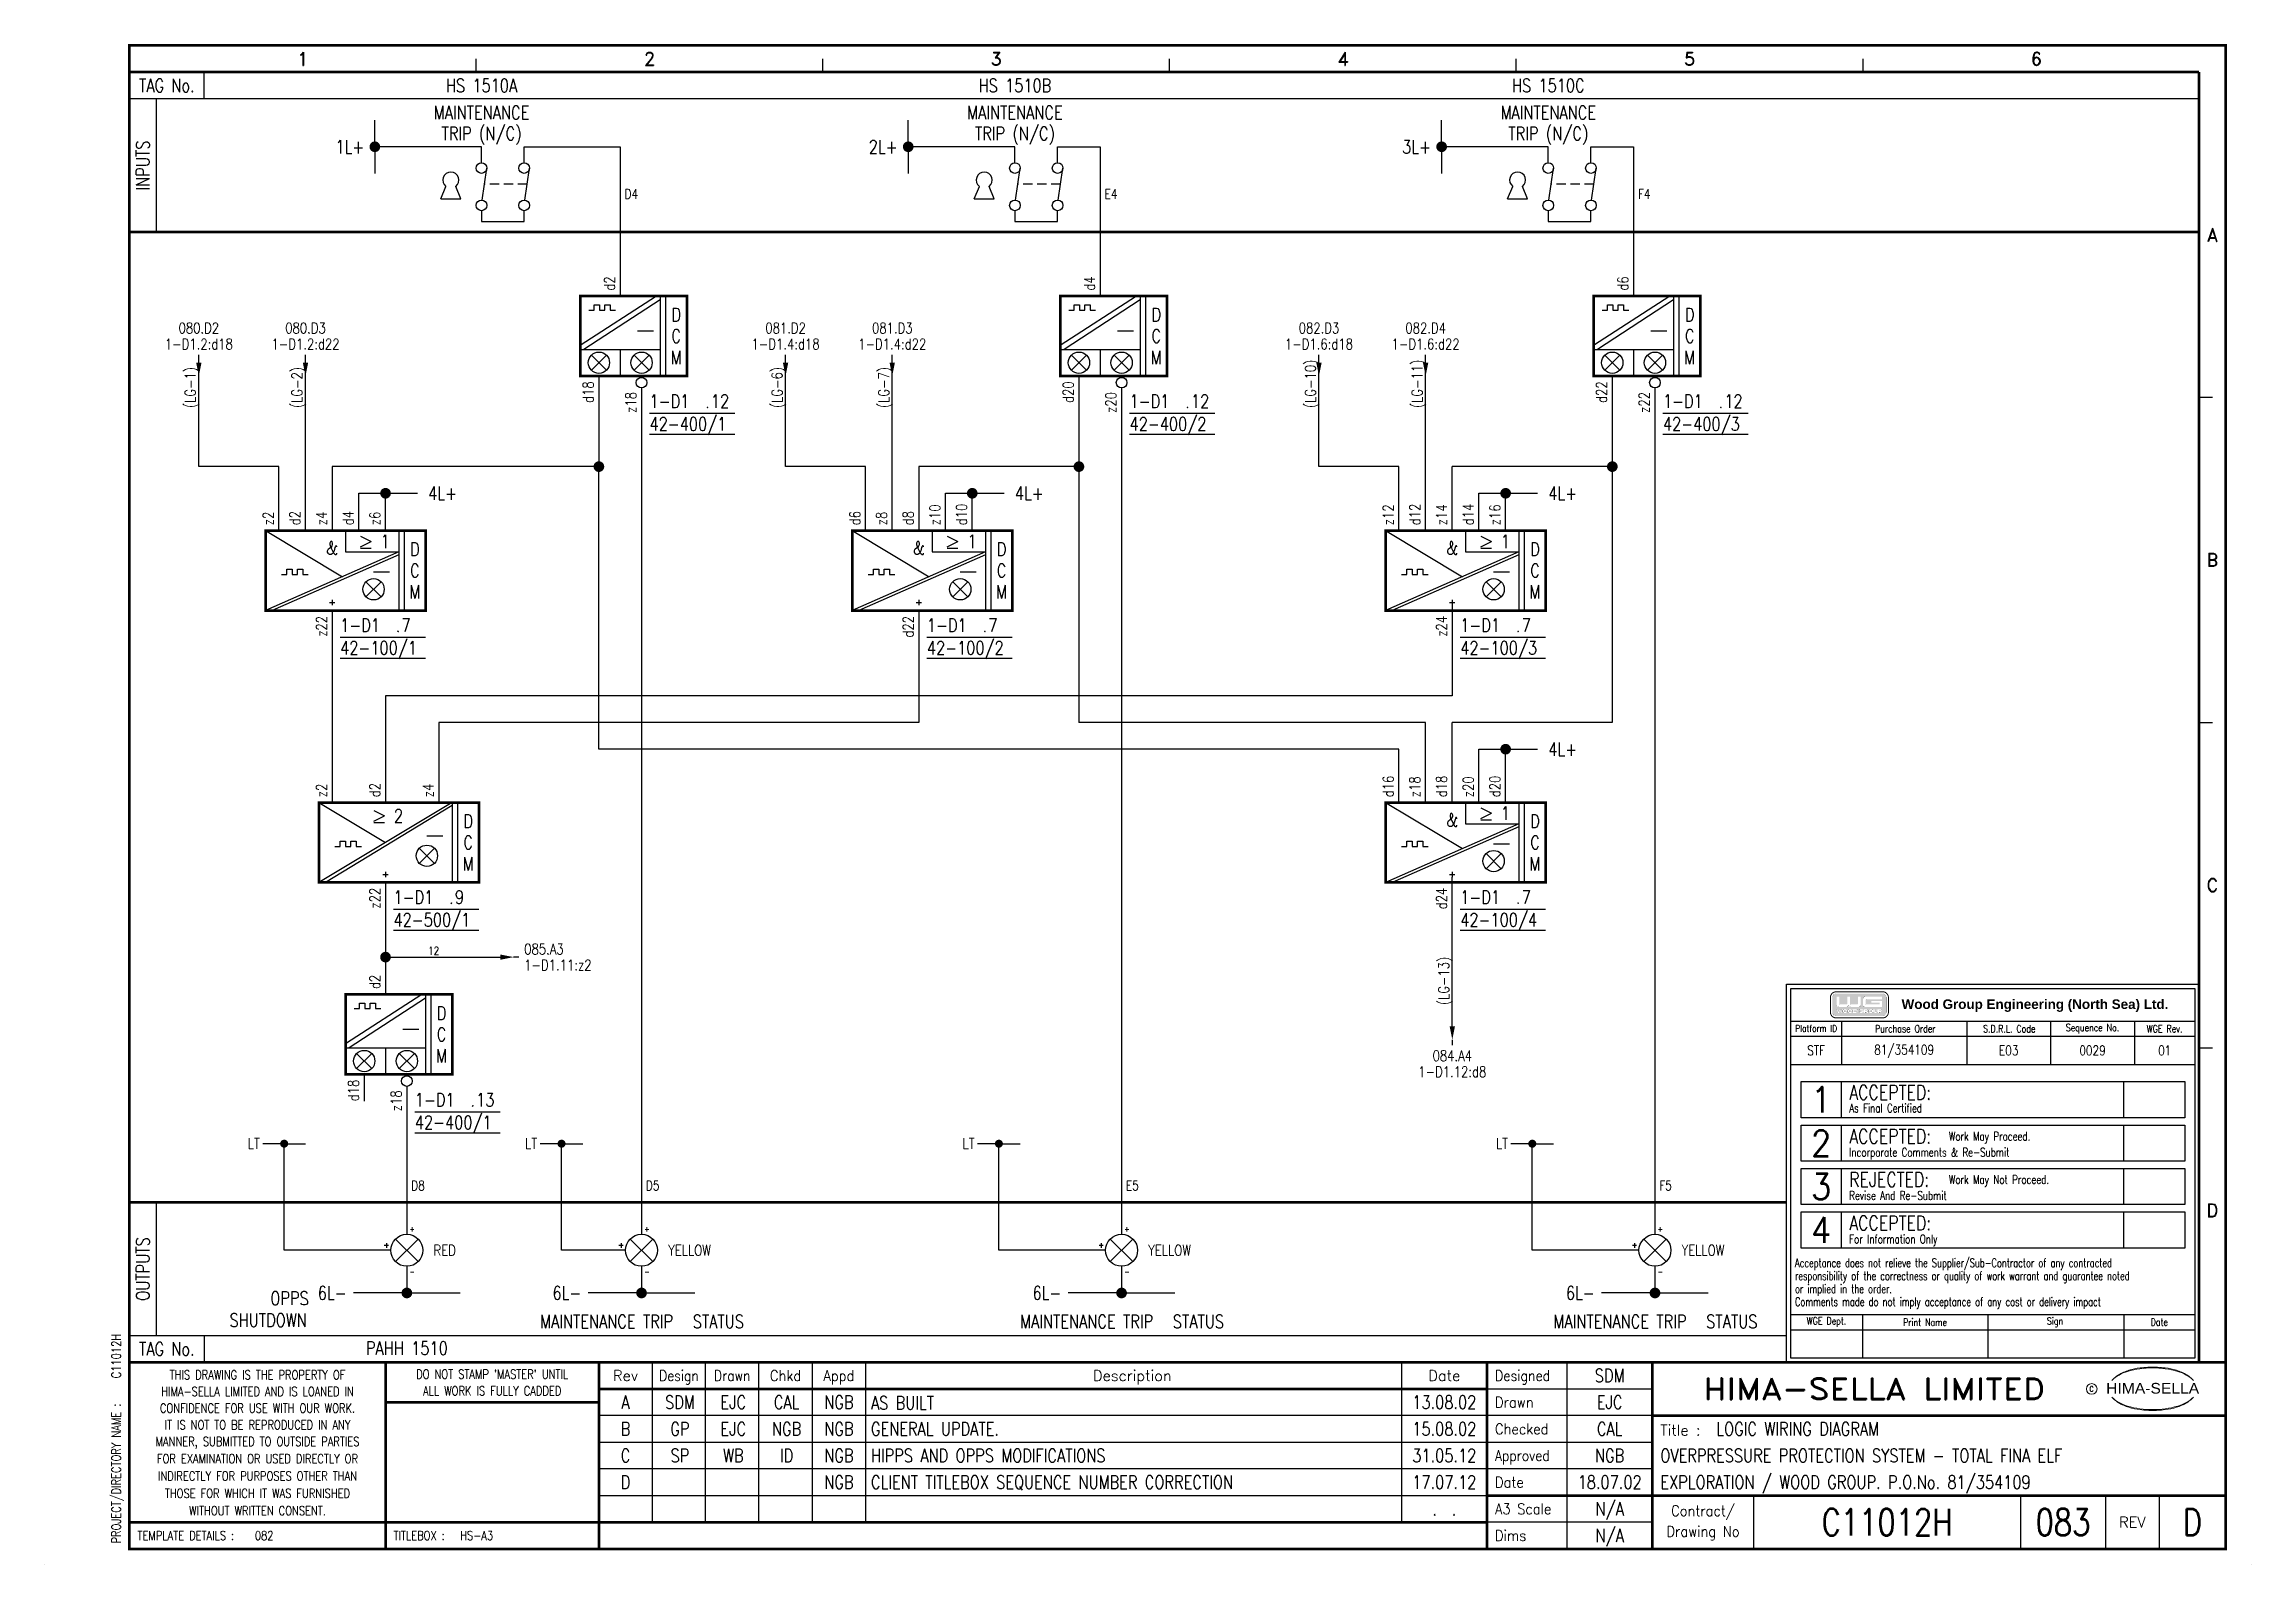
# Model space of a CAD drawing. Extents: x 0 to 414, y 0 to 285.
import ezdxf
from ezdxf.enums import TextEntityAlignment as Align

# ---------------------------------------------------------------- set-up
doc = ezdxf.new("R2010")
doc.units = 0
doc.header["$LTSCALE"] = 7
doc.header["$MEASUREMENT"] = 0
doc.linetypes.add('CONTINU', pattern=[0])
doc.linetypes.add('HIDDEN', pattern=[0.375, 0.25, -0.125])
doc.layers.get('0').update_dxf_attribs({"linetype": 'CONTINUOUS'})
for name, color, linetype in [('ADD', 2, 'CONTINUOUS'), ('CATALOGUE', 2, 'CONTINUOUS'), ('COL', 2, 'CONTINU'), ('COM', 2, 'CONTINUOUS'), ('DES', 2, 'CONTINUOUS'), ('ELAC003$', 7, 'CONTINUOUS'), ('GROUP', 2, 'CONTINUOUS'), ('LAB', 2, 'CONTINUOUS'), ('LINE', 1, 'CONTINUOUS'), ('PCABGREY-0_22', 7, 'CONTINUOUS'), ('RACK', 2, 'CONTINUOUS'), ('RECORD', 2, 'CONTINUOUS'), ('ROW', 2, 'CONTINU'), ('SLOT', 2, 'CONTINUOUS'), ('SNA', 2, 'CONTINUOUS'), ('SPOTS', 7, 'CONTINUOUS'), ('TECHDATA', 2, 'CONTINUOUS'), ('TEXT', 2, 'CONTINUOUS'), ('TPOL', 3, 'CONTINUOUS'), ('UPS', 2, 'CONTINUOUS'), ('WIRENOS', 4, 'CONTINUOUS'), ('XR_FUNCTION', 2, 'CONTINUOUS'), ('XR_MAIN', 2, 'CONTINUOUS')]:
    doc.layers.add(name, color=color, linetype=linetype)
doc.layers.add('MCABGREY-0_22', color=4, linetype='CONTINUOUS', plot=False)
doc.styles.add('ARIAL', font='ARIAL.TTF', dxfattribs={"height": 2.5})
doc.styles.add('CATALOGU', font='romans.shx', dxfattribs={"width": 0.8})
doc.styles.add('CROSSREF', font='ROMANS.shx', dxfattribs={"width": 0.8, "height": 1})
doc.styles.add('FUNCTION', font='romans.shx', dxfattribs={"width": 0.8, "height": 2.5})
doc.styles.add('GROUP', font='romans.shx', dxfattribs={"width": 0.8, "height": 2.5})
doc.styles.add('PINS', font='romans.shx', dxfattribs={"width": 0.8, "height": 2})
doc.styles.add('RACK', font='romans.shx', dxfattribs={"width": 0.8, "height": 2})
doc.styles.add('REFERENC', font='romans.shx', dxfattribs={"width": 0.8})
doc.styles.add('ROMAND', font='ROMAND')
doc.styles.add('ROMANS', font='romans.shx', dxfattribs={"width": 0.8})
doc.styles.add('SLOT', font='romans.shx', dxfattribs={"width": 0.8, "height": 2})
doc.styles.add('SYMBOL', font='romans.shx', dxfattribs={"width": 0.8})
doc.styles.add('TECHDATA', font='romans.shx', dxfattribs={"width": 0.8})
doc.styles.add('WIRES', font='ROMANS.shx', dxfattribs={"width": 0.8, "height": 2})

msp = doc.modelspace()

# ---------------------------------------------------------------- texts
at = {"color": 1, "style": 'ROMANS', "width": 0.8}
for p in [(23, 277.5), (23, 40.5)]:
    msp.add_text('TAG No.', height=2.5, dxfattribs=at).set_placement(p, align=Align.MIDDLE)
for s, p in [('INPUTS', (18.5, 262.5)), ('OUTPUTS', (18.5, 55.5))]:
    msp.add_text(s, height=2.5, rotation=90, dxfattribs=at).set_placement(p, align=Align.MIDDLE)
at = {"color": 1, "linetype": 'Continuous', "insert": (348.2396, 106.073), "char_height": 1.8, "width": 56.3327, "attachment_point": 1}
msp.add_mtext('{\\fSwis721 BT|b1|i0|c0|p34;Wood Group Engineering (North Sea) Ltd.}', dxfattribs=at)
at = {"layer": 'ELAC003$', "color": 1, "linetype": 'Continuous', "style": 'ROMANS', "width": 0.8}
for s, height, p in [('Platform ID', 1.2758, (332.2267, 100.616)), ('Purchase Order', 1.35, (348.9272, 100.5606)), ('S.D.R.L. Code', 1.35, (368.4235, 100.5606)), ('Sequence No.', 1.35, (384.0323, 100.5606)), ('WGE Rev.', 1.35, (397.5546, 100.5606)), ('WGE Dept.', 1.35, (334.1631, 45.5411)), ('Print Name', 1.35, (352.6356, 45.5411)), ('Sign', 1.35, (377, 45.5411)), ('Date', 1.35, (396.5577, 45.5411))]:
    msp.add_text(s, height=height, dxfattribs=at).set_placement(p, align=Align.MIDDLE)
at = {"layer": 'ELAC003$', "color": 3, "linetype": 'Continuous', "style": 'ROMANS', "width": 0.8889}
for s, p in [('1', (333.1663, 87.2591)), ('2', (333.1663, 79.0867)), ('3', (333.1663, 70.9808)), ('4', (333.1663, 62.8084))]:
    msp.add_text(s, height=4.86, dxfattribs=at).set_placement(p, align=Align.MIDDLE)
at = {"layer": 'ELAC003$', "color": 3, "linetype": 'Continuous', "style": 'ROMANS'}
for s, height, width, p in [('ACCEPTED:', 2.7, 0.8, (338.4173, 88.6079)), ('As Final Certified', 1.62, 0.7333, (338.4173, 85.6902)), ('ACCEPTED:', 2.7, 0.8, (338.4173, 80.3915)), ('Work May Proceed.', 1.62, 0.7333, (357.0989, 80.3915)), ('Incorporate Comments & Re-Submit', 1.62, 0.7333, (338.4173, 77.3924)), ('REJECTED:', 2.7, 0.8, (338.4173, 72.2856)), ('Work May Not Proceed.', 1.62, 0.7333, (357.0989, 72.2856)), ('Revise And Re-Submit', 1.62, 0.7333, (338.4173, 69.2865)), ('ACCEPTED:', 2.7, 0.8, (338.4173, 64.1133)), ('For Information Only', 1.62, 0.7333, (338.4173, 61.1143))]:
    msp.add_text(s, height=height, dxfattribs=dict(at, width=width)).set_placement(p, align=Align.MIDDLE_LEFT)
at = {"layer": 'ELAC003$', "color": 1, "linetype": 'Continuous', "style": 'ROMANS', "width": 0.7}
for s, p in [('Acceptance does not relieve the Supplier/Sub-Contractor of any contracted', (328.2492, 57.4562)), ('responsibility of the correctness or quality of work warrant and guarantee noted', (328.2492, 55.0262)), ('or implied in the order.', (328.2492, 52.5962)), ('Comments made do not imply acceptance of any cost or delivery impact', (328.2492, 50.1662))]:
    msp.add_text(s, height=1.62, dxfattribs=at).set_placement(p, align=Align.TOP_LEFT)
at = {"layer": 'MCABGREY-0_22', "style": 'WIRES', "width": 0.8}
for s, p in [('(LG-1)', (29, 217)), ('(LG-2)', (49, 217)), ('(LG-6)', (139, 217)), ('(LG-7)', (159, 217)), ('(LG-10)', (239, 217)), ('(LG-11)', (259, 217)), ('(LG-13)', (264, 105))]:
    msp.add_text(s, height=2, rotation=90, dxfattribs=at).set_placement(p, align=Align.BOTTOM_LEFT)
msp.add_text('12', height=1.5, dxfattribs=at).set_placement((72, 114), align=Align.BOTTOM_LEFT)
at = {"layer": 'TEXT', "style": 'ROMANS', "width": 0.8}
for s, height, p in [('HS 1510A', 2.5, (82, 277.5)), ('HS 1510B', 2.5, (182, 277.5)), ('HS 1510C', 2.5, (282, 277.5)), ('MAINTENANCE', 2.5, (82, 272.4)), ('MAINTENANCE', 2.5, (182, 272.4)), ('MAINTENANCE', 2.5, (282, 272.4)), ('TRIP (N/C)', 2.5, (82, 268.3)), ('TRIP (N/C)', 2.5, (182, 268.3)), ('TRIP (N/C)', 2.5, (282, 268.3)), ('STF', 1.8, (332.2029, 96.5075)), ('81/354109', 1.8, (348.7153, 96.5075)), ('E03', 1.8, (368.3175, 96.5075)), ('0029', 1.8, (384.0325, 96.5075)), ('01', 1.8, (397.5545, 96.5075)), ('OPPS', 2.5, (46, 50)), ('6L-', 2.5, (54, 51)), ('6L-', 2.5, (98, 51)), ('6L-', 2.5, (188, 51)), ('6L-', 2.5, (288, 51)), ('SHUTDOWN', 2.5, (42, 45.9)), ('MAINTENANCE TRIP', 2.5, (105.4367, 45.6608)), ('STATUS', 2.5, (126.401, 45.6608)), ('MAINTENANCE TRIP', 2.5, (195.4367, 45.6608)), ('STATUS', 2.5, (216.401, 45.6608)), ('MAINTENANCE TRIP', 2.5, (295.4367, 45.6608)), ('STATUS', 2.5, (316.401, 45.6608)), ('PAHH 1510', 2.5, (68, 40.65))]:
    msp.add_text(s, height=height, dxfattribs=at).set_placement(p, align=Align.MIDDLE)
for s, p in [('1L+', (60, 266)), ('2L+', (160, 266)), ('3L+', (260, 266))]:
    msp.add_text(s, height=2.5, dxfattribs=at).set_placement(p, align=Align.MIDDLE_RIGHT)
for p in [(72, 201), (182, 201), (282, 201), (282, 153)]:
    msp.add_text('4L+', height=2.5, dxfattribs=at).set_placement(p, align=Align.MIDDLE_LEFT)
for p in [(39.3081, 79.0564), (91.3081, 79.0564), (173.3081, 79.0564), (273.3081, 79.0564)]:
    msp.add_text('LT', height=2, dxfattribs=at).set_placement(p, align=Align.MIDDLE_CENTER)
at = {"layer": 'UPS', "insert": (155, 31.6443), "char_height": 2.5, "width": 99, "attachment_point": 1, "rotation": 0.063025, "style": 'ROMANS'}
msp.add_mtext('AS BUILT', dxfattribs=at)
at = {"layer": 'UPS', "char_height": 2.5, "width": 99, "attachment_point": 1, "style": 'ROMANS'}
for s, insert in [('GENERAL UPDATE.', (155, 26.75)), ('HIPPS AND OPPS MODIFICATIONS', (155, 21.75)), ('CLIENT TITLEBOX SEQUENCE NUMBER CORRECTION', (155, 16.75))]:
    msp.add_mtext(s, dxfattribs=dict(at, insert=insert))
at = {"layer": 'WIRENOS', "style": 'CROSSREF', "width": 0.8}
for s, p in [('D4', (108.8206, 256.2504)), ('E4', (198.8206, 256.2504)), ('F4', (298.8206, 256.2504)), ('D8', (68.8206, 70.2504)), ('D5', (112.8206, 70.2504)), ('E5', (202.8206, 70.2504)), ('F5', (302.8206, 70.2504))]:
    msp.add_text(s, height=1.8, dxfattribs=at).set_placement(p)

# ---------------------------------------------------------------- blocks, each defined once
blk = doc.blocks.new('LAMP01')
for p, q in [((0, 5), (0, 3)), ((-2.1213, 2.1213), (2.1213, -2.1213)), ((2.1213, 2.1213), (-2.1213, -2.1213)), ((0, -3), (0, -5))]:
    blk.add_line(p, q)
blk.add_circle((0, 0), 3)
at = {"layer": 'CATALOGUE', "style": 'CATALOGU', "width": 0.8, "flags": 1}
blk.add_attdef('CATALOGUE', (-2, -7), '', height=1, dxfattribs=at)
at = {"layer": 'RECORD', "style": 'REFERENC', "width": 0.8}
blk.add_attdef('RECORD', (5, -1), '', height=2, dxfattribs=at)
at = {"layer": 'SNA', "style": 'SYMBOL', "width": 0.8}
blk.add_attdef('SNA', (5, 2), '', height=2, dxfattribs=at)
at = {"layer": 'TECHDATA', "style": 'TECHDATA', "width": 0.8}
blk.add_attdef('TECHDATA01', (5, -4), '', height=2, dxfattribs=at)
at = {"layer": 'TPOL', "style": 'PINS', "width": 0.8, "flags": 8}
blk.add_attdef('CN1', text='', height=1, dxfattribs=at).set_placement((0.5, 4.5), align=Align.TOP_LEFT)
blk.add_attdef('CN2', (0.5, -4.5), '', height=1, dxfattribs=at)
blk = doc.blocks.new('EQUPOT02')
blk.add_line((0, -4), (0, 0))
blk.add_solid([(0.5, -1.5), (-0.5, -1.5), (0, -4)])
at = {"layer": 'TEXT', "style": 'ROMANS', "width": 0.8}
blk.add_attdef('CONNECTION', text='', height=2, dxfattribs=at).set_placement((0, 1), align=Align.CENTER)
at = {"layer": 'TPOL', "style": 'ROMANS', "flags": 8}
blk.add_attdef('CN1', text='', height=0.0025, rotation=270, dxfattribs=at).set_placement((0, -3.25), align=Align.MIDDLE_RIGHT)
at = {"layer": 'XR_FUNCTION', "style": 'FUNCTION', "width": 0.8, "flags": 1}
blk.add_attdef('XR_FUNCTION', text='', height=1, dxfattribs=at).set_placement((0, -3), align=Align.CENTER)
at = {"layer": 'XR_MAIN', "style": 'CROSSREF', "width": 0.8}
for tag in ['XR_PREV', 'XR_NEXT']:
    blk.add_attdef(tag, text='', height=2, dxfattribs=at).set_placement((0, 4), align=Align.CENTER)
blk = doc.blocks.new('42-100-1')
for p, q in [((-2.5, 0), (11.9231, -8.6538)), ((12.5, 0), (12.5, -4)), ((22.5, 0), (22.5, -15)), ((23.5, 0), (23.5, -15)), ((22.5, -4), (-2.5, -15)), ((12.5, -4), (22.5, -4)), ((15.3254, -1.0188), (17.3254, -2.0188)), ((15.3254, -3.0188), (17.3254, -2.0188)), ((15.3254, -3.2688), (17.3254, -3.2688)), ((22.5, -4.5463), (-1.2585, -15)), ((0.5, -8.25), (1.5, -8.25)), ((1.5, -7.25), (2.5, -7.25)), ((1.5, -8.25), (1.5, -7.25)), ((2.5, -7.25), (2.5, -8.25)), ((2.5, -8.25), (3.5, -8.25)), ((3.5, -8.25), (3.5, -7.25)), ((3.5, -7.25), (4.5, -7.25)), ((4.5, -7.25), (4.5, -8.25)), ((4.5, -8.25), (5.5, -8.25)), ((17.75, -7.75), (20.75, -7.75)), ((16.3358, -9.5858), (19.1642, -12.4142)), ((16.3358, -12.4142), (19.1642, -9.5858)), ((9.5, -13.5), (10.5, -13.5)), ((10, -13), (10, -14)), ((11.5, -20), (27.5, -20)), ((27.5, -24), (11.5, -24))]:
    blk.add_line(p, q)
at = {"const_width": 0.5}
blk.add_lwpolyline([(-2.5, -15), (27.5, -15), (27.5, 0), (-2.5, 0)], close=True, dxfattribs=at)
blk.add_circle((17.75, -11), 2)
at = {"style": 'ROMANS', "width": 0.8}
blk.add_text('&', height=2.5, dxfattribs=at).set_placement((10, -4.5), align=Align.CENTER)
blk.add_text('1', height=2.5, dxfattribs=at).set_placement((19.0754, -3.2688))
for s, p in [('D', (25.5, -3.5)), ('C', (25.5, -7.5)), ('M', (25.5, -11.5))]:
    blk.add_text(s, height=2.5, dxfattribs=at).set_placement(p, align=Align.MIDDLE)
at = {"layer": 'ADD', "style": 'PINS', "width": 0.8, "flags": 1}
blk.add_attdef('ADD1', (30, -2), '', height=1.5, dxfattribs=at)
at = {"layer": 'COM', "style": 'PINS', "width": 0.8, "flags": 1}
blk.add_attdef('COM1', (30, -6), '', height=1.5, dxfattribs=at)
at = {"layer": 'DES', "style": 'PINS', "width": 0.8, "flags": 1}
blk.add_attdef('DES1', (30, -4), '', height=1.5, dxfattribs=at)
at = {"layer": 'GROUP', "style": 'GROUP', "width": 0.8, "flags": 1}
blk.add_attdef('GROUP', (30, -12), '', height=1.5, dxfattribs=at)
at = {"layer": 'LAB', "style": 'PINS', "width": 0.8}
blk.add_attdef('LAB1', text='', height=2.5, dxfattribs=at).set_placement((11.5, -22), align=Align.MIDDLE_LEFT)
at = {"layer": 'RACK', "style": 'RACK', "width": 0.8}
blk.add_attdef('RACK', (11.5, -19), '', height=2.5, dxfattribs=at)
at = {"layer": 'SLOT', "style": 'SLOT', "width": 0.8}
blk.add_attdef('SLOT', (23, -19), '', height=2.5, dxfattribs=at)
at = {"layer": 'SNA', "style": 'SYMBOL', "width": 0.8, "flags": 1}
blk.add_attdef('SNA', (30, -10), '', height=1.5, dxfattribs=at)
at = {"layer": 'TEXT', "color": 3, "style": 'PINS', "width": 0.8}
blk.add_text('z2', height=2, rotation=90, dxfattribs=at).set_placement((-2, 1), align=Align.MIDDLE_LEFT)
at = {"layer": 'TEXT', "style": 'ROMANS', "width": 0.8}
blk.add_text('.', height=2, dxfattribs=at).set_placement((22, -19))
at = {"layer": 'TPOL', "style": 'PINS', "width": 0.8}
for tag, p in [('CN1', (-1, 1)), ('CN2', (4, 1)), ('CN3', (9, 1)), ('CN4', (14, 1)), ('CN5', (19, 1))]:
    blk.add_attdef(tag, p, '', height=2, rotation=90, dxfattribs=at)
blk.add_attdef('CN6', text='', height=2, rotation=90, dxfattribs=at).set_placement((9, -16), align=Align.RIGHT)
at = {"layer": 'XR_FUNCTION', "style": 'FUNCTION', "width": 0.8, "flags": 1}
blk.add_attdef('XR_FUNCTION', (30, -8), '', height=1.5, dxfattribs=at)
at = {"layer": 'XR_MAIN', "style": 'CROSSREF', "width": 0.8, "flags": 1}
blk.add_attdef('XR_MAIN', (30, -14), '', height=1.5, dxfattribs=at)
blk = doc.blocks.new('42-400-1')
for p, q in [((6.7929, 0), (-7.5, -9.2929)), ((7.5, 0), (7.5, -15)), ((8.5, 0), (8.5, -15)), ((7.5, -0.7071), (-6.7929, -10)), ((-5.875, -2.625), (-4.875, -2.625)), ((-4.875, -2.625), (-4.875, -1.625)), ((-4.875, -1.625), (-3.875, -1.625)), ((-3.875, -1.625), (-3.875, -2.625)), ((-3.875, -2.625), (-2.875, -2.625)), ((-2.875, -1.625), (-1.875, -1.625)), ((-2.875, -2.625), (-2.875, -1.625)), ((-1.875, -1.625), (-1.875, -2.625)), ((-1.875, -2.625), (-0.875, -2.625)), ((3.25, -6.5), (6.25, -6.5)), ((-7.5, -10), (7.5, -10)), ((-5.4142, -13.9142), (-2.5858, -11.0858)), ((-5.4142, -11.0858), (-2.5858, -13.9142)), ((0, -10), (0, -15)), ((2.5858, -11.0858), (5.4142, -13.9142)), ((2.5858, -13.9142), (5.4142, -11.0858)), ((5.5, -22), (21.5, -22)), ((21.5, -26), (5.5, -26))]:
    blk.add_line(p, q)
at = {"const_width": 0.5}
blk.add_lwpolyline([(-7.5, -15), (12.5, -15), (12.5, 0), (-7.5, 0)], close=True, dxfattribs=at)
for centre, radius in [((-4, -12.5), 2), ((4, -12.5), 2), ((4, -16.25), 1)]:
    blk.add_circle(centre, radius)
at = {"style": 'ROMANS', "width": 0.8}
for s, p in [('D', (10.5, -3.5)), ('C', (10.5, -7.5)), ('M', (10.5, -11.5))]:
    blk.add_text(s, height=2.5, dxfattribs=at).set_placement(p, align=Align.MIDDLE)
at = {"layer": 'ADD', "style": 'PINS', "width": 0.8, "flags": 1}
blk.add_attdef('ADD1', (15, -2), '', height=1.5, dxfattribs=at)
at = {"layer": 'COM', "style": 'PINS', "width": 0.8, "flags": 1}
blk.add_attdef('COM1', (15, -6), '', height=1.5, dxfattribs=at)
at = {"layer": 'DES', "style": 'PINS', "width": 0.8, "flags": 1}
blk.add_attdef('DES1', (15, -4), '', height=1.5, dxfattribs=at)
at = {"layer": 'GROUP', "style": 'GROUP', "width": 0.8, "flags": 1}
blk.add_attdef('GROUP', (15, -12), '', height=1.5, dxfattribs=at)
at = {"layer": 'LAB', "style": 'PINS', "width": 0.8}
blk.add_attdef('LAB1', text='', height=2.5, dxfattribs=at).set_placement((5.5, -24), align=Align.MIDDLE_LEFT)
at = {"layer": 'RACK', "style": 'RACK', "width": 0.8}
blk.add_attdef('RACK', (5.5, -21), '', height=2.5, dxfattribs=at)
at = {"layer": 'SLOT', "style": 'SLOT', "width": 0.8}
blk.add_attdef('SLOT', (17, -21), '', height=2.5, dxfattribs=at)
at = {"layer": 'SNA', "style": 'SYMBOL', "width": 0.8, "flags": 1}
blk.add_attdef('SNA', (15, -10), '', height=1.5, dxfattribs=at)
at = {"layer": 'TEXT', "color": 3, "style": 'PINS', "width": 0.8}
blk.add_text('d2', height=2, rotation=90, dxfattribs=at).set_placement((-2, 1), align=Align.MIDDLE_LEFT)
at = {"layer": 'TEXT', "style": 'ROMANS', "width": 0.8}
blk.add_text('.', height=2, dxfattribs=at).set_placement((16, -21))
at = {"layer": 'TPOL', "style": 'PINS', "width": 0.8}
blk.add_attdef('CN1', (-1, 1), '', height=2, rotation=90, dxfattribs=at)
for tag, p in [('CN2', (-5, -16)), ('CN3', (3, -18))]:
    blk.add_attdef(tag, text='', height=2, rotation=90, dxfattribs=at).set_placement(p, align=Align.RIGHT)
at = {"layer": 'XR_FUNCTION', "style": 'FUNCTION', "width": 0.8, "flags": 1}
blk.add_attdef('XR_FUNCTION', (15, -8), '', height=1.5, dxfattribs=at)
at = {"layer": 'XR_MAIN', "style": 'CROSSREF', "width": 0.8, "flags": 1}
blk.add_attdef('XR_MAIN', (15, -14), '', height=1.5, dxfattribs=at)
blk = doc.blocks.new('42-500-1')
for p, q in [((22.5, 0), (-2.5, -15)), ((-2.5, 0), (10, -7.5)), ((22.5, 0), (22.5, -15)), ((23.5, 0), (23.5, -15)), ((22.5, -0.5463), (-1.2585, -15)), ((7.8254, -1.5188), (9.8254, -2.5188)), ((7.8254, -3.5188), (9.8254, -2.5188)), ((7.8254, -3.7688), (9.8254, -3.7688)), ((0.5, -8.25), (1.5, -8.25)), ((1.5, -7.25), (2.5, -7.25)), ((1.5, -8.25), (1.5, -7.25)), ((2.5, -7.25), (2.5, -8.25)), ((2.5, -8.25), (3.5, -8.25)), ((3.5, -7.25), (4.5, -7.25)), ((3.5, -8.25), (3.5, -7.25)), ((4.5, -7.25), (4.5, -8.25)), ((4.5, -8.25), (5.5, -8.25)), ((17.75, -6.25), (20.75, -6.25)), ((16.3358, -11.4142), (19.1642, -8.5858)), ((16.3358, -8.5858), (19.1642, -11.4142)), ((9.5, -13.5), (10.5, -13.5)), ((10, -13), (10, -14)), ((11.5, -20), (27.5, -20)), ((27.5, -24), (11.5, -24))]:
    blk.add_line(p, q)
at = {"const_width": 0.5}
blk.add_lwpolyline([(-2.5, -15), (27.5, -15), (27.5, 0), (-2.5, 0)], close=True, dxfattribs=at)
blk.add_circle((17.75, -10), 2)
at = {"style": 'ROMANS', "width": 0.8}
blk.add_text('2', height=2.5, dxfattribs=at).set_placement((11.5754, -3.7688))
for s, p in [('D', (25.5, -3.5)), ('C', (25.5, -7.5)), ('M', (25.5, -11.5))]:
    blk.add_text(s, height=2.5, dxfattribs=at).set_placement(p, align=Align.MIDDLE)
at = {"layer": 'ADD', "style": 'PINS', "width": 0.8, "flags": 1}
blk.add_attdef('ADD1', (30, -2), '', height=1.5, dxfattribs=at)
at = {"layer": 'COM', "style": 'PINS', "width": 0.8, "flags": 1}
blk.add_attdef('COM1', (30, -6), '', height=1.5, dxfattribs=at)
at = {"layer": 'DES', "style": 'PINS', "width": 0.8, "flags": 1}
blk.add_attdef('DES1', (30, -4), '', height=1.5, dxfattribs=at)
at = {"layer": 'GROUP', "style": 'GROUP', "width": 0.8, "flags": 1}
blk.add_attdef('GROUP', (30, -12), '', height=1.5, dxfattribs=at)
at = {"layer": 'LAB', "style": 'PINS', "width": 0.8}
blk.add_attdef('LAB1', text='', height=2.5, dxfattribs=at).set_placement((11.5, -22), align=Align.MIDDLE_LEFT)
at = {"layer": 'RACK', "style": 'RACK', "width": 0.8}
blk.add_attdef('RACK', (11.5, -19), '', height=2.5, dxfattribs=at)
at = {"layer": 'SLOT', "style": 'SLOT', "width": 0.8}
blk.add_attdef('SLOT', (23, -19), '', height=2.5, dxfattribs=at)
at = {"layer": 'SNA', "style": 'SYMBOL', "width": 0.8, "flags": 1}
blk.add_attdef('SNA', (30, -10), '', height=1.5, dxfattribs=at)
at = {"layer": 'TEXT', "color": 3, "style": 'PINS', "width": 0.8}
blk.add_text('z2', height=2, rotation=90, dxfattribs=at).set_placement((-2, 1), align=Align.MIDDLE_LEFT)
at = {"layer": 'TEXT', "style": 'ROMANS', "width": 0.8}
blk.add_text('.', height=2, dxfattribs=at).set_placement((22, -19))
at = {"layer": 'TPOL', "style": 'PINS', "width": 0.8}
for tag, p in [('CN1', (-1, 1)), ('CN2', (9, 1)), ('CN3', (19, 1))]:
    blk.add_attdef(tag, p, '', height=2, rotation=90, dxfattribs=at)
blk.add_attdef('CN4', text='', height=2, rotation=90, dxfattribs=at).set_placement((9, -16), align=Align.RIGHT)
at = {"layer": 'XR_FUNCTION', "style": 'FUNCTION', "width": 0.8, "flags": 1}
blk.add_attdef('XR_FUNCTION', (30, -8), '', height=1.5, dxfattribs=at)
at = {"layer": 'XR_MAIN', "style": 'CROSSREF', "width": 0.8, "flags": 1}
blk.add_attdef('XR_MAIN', (30, -14), '', height=1.5, dxfattribs=at)
blk = doc.blocks.new('EQUPOT01')
blk.add_line((0, 1), (0, 0))
blk.add_solid([(0.5, 3.5), (-0.5, 3.5), (0, 1)])
at = {"layer": 'TEXT', "style": 'ROMANS', "width": 0.8}
blk.add_attdef('CONNECTION', text='', height=2, dxfattribs=at).set_placement((0, -4), align=Align.TOP_CENTER)
at = {"layer": 'TPOL', "style": 'ROMANS', "width": 0.8, "flags": 8}
blk.add_attdef('CN1', (0, 3.5), '', height=0.0025, rotation=270, dxfattribs=at)
at = {"layer": 'XR_FUNCTION', "style": 'FUNCTION', "width": 0.8, "flags": 1}
blk.add_attdef('XR_FUNCTION', text='', height=1, dxfattribs=at).set_placement((0, 2), align=Align.TOP_CENTER)
at = {"layer": 'XR_MAIN', "style": 'CROSSREF', "width": 0.8}
for tag in ['XR_PREV', 'XR_NEXT']:
    blk.add_attdef(tag, text='', height=2, dxfattribs=at).set_placement((0, -1), align=Align.TOP_CENTER)
blk = doc.blocks.new('42-100-2')
for p, q in [((-2.5, 0), (11.9231, -8.6538)), ((12.5, 0), (12.5, -4)), ((22.5, 0), (22.5, -15)), ((23.5, 0), (23.5, -15)), ((22.5, -4), (-2.5, -15)), ((12.5, -4), (22.5, -4)), ((15.3254, -1.0188), (17.3254, -2.0188)), ((15.3254, -3.0188), (17.3254, -2.0188)), ((15.3254, -3.2688), (17.3254, -3.2688)), ((22.5, -4.5463), (-1.2585, -15)), ((0.5, -8.25), (1.5, -8.25)), ((1.5, -7.25), (2.5, -7.25)), ((1.5, -8.25), (1.5, -7.25)), ((2.5, -7.25), (2.5, -8.25)), ((2.5, -8.25), (3.5, -8.25)), ((3.5, -8.25), (3.5, -7.25)), ((3.5, -7.25), (4.5, -7.25)), ((4.5, -7.25), (4.5, -8.25)), ((4.5, -8.25), (5.5, -8.25)), ((17.75, -7.75), (20.75, -7.75)), ((16.3358, -9.5858), (19.1642, -12.4142)), ((16.3358, -12.4142), (19.1642, -9.5858)), ((9.5, -13.5), (10.5, -13.5)), ((10, -13), (10, -14)), ((11.5, -20), (27.5, -20)), ((27.5, -24), (11.5, -24))]:
    blk.add_line(p, q)
at = {"const_width": 0.5}
blk.add_lwpolyline([(-2.5, -15), (27.5, -15), (27.5, 0), (-2.5, 0)], close=True, dxfattribs=at)
blk.add_circle((17.75, -11), 2)
for p in [(0, 0), (5, 0), (10, 0), (15, 0), (20, 0), (10, -15)]:
    blk.add_point(p)
at = {"style": 'ROMANS', "width": 0.8}
blk.add_text('&', height=2.5, dxfattribs=at).set_placement((10, -4.5), align=Align.CENTER)
blk.add_text('1', height=2.5, dxfattribs=at).set_placement((19.0754, -3.2688))
for s, p in [('D', (25.5, -3.5)), ('C', (25.5, -7.5)), ('M', (25.5, -11.5))]:
    blk.add_text(s, height=2.5, dxfattribs=at).set_placement(p, align=Align.MIDDLE)
at = {"layer": 'ADD', "style": 'PINS', "width": 0.8, "flags": 1}
blk.add_attdef('ADD1', (30, -2), '', height=1.5, dxfattribs=at)
at = {"layer": 'COM', "style": 'PINS', "width": 0.8, "flags": 1}
blk.add_attdef('COM1', (30, -6), '', height=1.5, dxfattribs=at)
at = {"layer": 'DES', "style": 'PINS', "width": 0.8, "flags": 1}
blk.add_attdef('DES1', (30, -4), '', height=1.5, dxfattribs=at)
at = {"layer": 'GROUP', "style": 'GROUP', "width": 0.8, "flags": 1}
blk.add_attdef('GROUP', (30, -12), '', height=1.5, dxfattribs=at)
at = {"layer": 'LAB', "style": 'PINS', "width": 0.8}
blk.add_attdef('LAB1', text='', height=2.5, dxfattribs=at).set_placement((11.5, -22), align=Align.MIDDLE_LEFT)
at = {"layer": 'RACK', "style": 'RACK', "width": 0.8}
blk.add_attdef('RACK', (11.5, -19), '', height=2.5, dxfattribs=at)
at = {"layer": 'SLOT', "style": 'SLOT', "width": 0.8}
blk.add_attdef('SLOT', (23, -19), '', height=2.5, dxfattribs=at)
at = {"layer": 'SNA', "style": 'SYMBOL', "width": 0.8, "flags": 1}
blk.add_attdef('SNA', (30, -10), '', height=1.5, dxfattribs=at)
at = {"layer": 'TEXT', "color": 3, "style": 'PINS', "width": 0.8}
blk.add_text('d6', height=2, rotation=90, dxfattribs=at).set_placement((-2, 1), align=Align.MIDDLE_LEFT)
at = {"layer": 'TEXT', "style": 'ROMANS', "width": 0.8}
blk.add_text('.', height=2, dxfattribs=at).set_placement((22, -19))
at = {"layer": 'TPOL', "style": 'PINS', "width": 0.8}
for tag, p in [('CN1', (-1, 1)), ('CN2', (4, 1)), ('CN3', (9, 1)), ('CN4', (14, 1)), ('CN5', (19, 1))]:
    blk.add_attdef(tag, p, '', height=2, rotation=90, dxfattribs=at)
blk.add_attdef('CN6', text='', height=2, rotation=90, dxfattribs=at).set_placement((9, -16), align=Align.RIGHT)
at = {"layer": 'XR_FUNCTION', "style": 'FUNCTION', "width": 0.8, "flags": 1}
blk.add_attdef('XR_FUNCTION', (30, -8), '', height=1.5, dxfattribs=at)
at = {"layer": 'XR_MAIN', "style": 'CROSSREF', "width": 0.8, "flags": 1}
blk.add_attdef('XR_MAIN', (30, -14), '', height=1.5, dxfattribs=at)
blk = doc.blocks.new('42-100-3')
for p, q in [((-2.5, 0), (11.9231, -8.6538)), ((12.5, 0), (12.5, -4)), ((22.5, 0), (22.5, -15)), ((23.5, 0), (23.5, -15)), ((22.5, -4), (-2.5, -15)), ((12.5, -4), (22.5, -4)), ((15.3254, -1.0188), (17.3254, -2.0188)), ((15.3254, -3.0188), (17.3254, -2.0188)), ((15.3254, -3.2688), (17.3254, -3.2688)), ((22.5, -4.5463), (-1.2585, -15)), ((0.5, -8.25), (1.5, -8.25)), ((1.5, -7.25), (2.5, -7.25)), ((1.5, -8.25), (1.5, -7.25)), ((2.5, -7.25), (2.5, -8.25)), ((2.5, -8.25), (3.5, -8.25)), ((3.5, -8.25), (3.5, -7.25)), ((3.5, -7.25), (4.5, -7.25)), ((4.5, -7.25), (4.5, -8.25)), ((4.5, -8.25), (5.5, -8.25)), ((17.75, -7.75), (20.75, -7.75)), ((16.3358, -9.5858), (19.1642, -12.4142)), ((16.3358, -12.4142), (19.1642, -9.5858)), ((9.5, -13.5), (10.5, -13.5)), ((10, -13), (10, -14)), ((11.5, -20), (27.5, -20)), ((27.5, -24), (11.5, -24))]:
    blk.add_line(p, q)
at = {"const_width": 0.5}
blk.add_lwpolyline([(-2.5, -15), (27.5, -15), (27.5, 0), (-2.5, 0)], close=True, dxfattribs=at)
blk.add_circle((17.75, -11), 2)
for p in [(0, 0), (5, 0), (10, 0), (15, 0), (20, 0), (10, -15)]:
    blk.add_point(p)
at = {"style": 'ROMANS', "width": 0.8}
blk.add_text('&', height=2.5, dxfattribs=at).set_placement((10, -4.5), align=Align.CENTER)
blk.add_text('1', height=2.5, dxfattribs=at).set_placement((19.0754, -3.2688))
for s, p in [('D', (25.5, -3.5)), ('C', (25.5, -7.5)), ('M', (25.5, -11.5))]:
    blk.add_text(s, height=2.5, dxfattribs=at).set_placement(p, align=Align.MIDDLE)
at = {"layer": 'ADD', "style": 'PINS', "width": 0.8, "flags": 1}
blk.add_attdef('ADD1', (30, -2), '', height=1.5, dxfattribs=at)
at = {"layer": 'COM', "style": 'PINS', "width": 0.8, "flags": 1}
blk.add_attdef('COM1', (30, -6), '', height=1.5, dxfattribs=at)
at = {"layer": 'DES', "style": 'PINS', "width": 0.8, "flags": 1}
blk.add_attdef('DES1', (30, -4), '', height=1.5, dxfattribs=at)
at = {"layer": 'GROUP', "style": 'GROUP', "width": 0.8, "flags": 1}
blk.add_attdef('GROUP', (30, -12), '', height=1.5, dxfattribs=at)
at = {"layer": 'LAB', "style": 'PINS', "width": 0.8}
blk.add_attdef('LAB1', text='', height=2.5, dxfattribs=at).set_placement((11.5, -22), align=Align.MIDDLE_LEFT)
at = {"layer": 'RACK', "style": 'RACK', "width": 0.8}
blk.add_attdef('RACK', (11.5, -19), '', height=2.5, dxfattribs=at)
at = {"layer": 'SLOT', "style": 'SLOT', "width": 0.8}
blk.add_attdef('SLOT', (23, -19), '', height=2.5, dxfattribs=at)
at = {"layer": 'SNA', "style": 'SYMBOL', "width": 0.8, "flags": 1}
blk.add_attdef('SNA', (30, -10), '', height=1.5, dxfattribs=at)
at = {"layer": 'TEXT', "color": 3, "style": 'PINS', "width": 0.8}
blk.add_text('z12', height=2, rotation=90, dxfattribs=at).set_placement((-2, 1), align=Align.MIDDLE_LEFT)
at = {"layer": 'TEXT', "style": 'ROMANS', "width": 0.8}
blk.add_text('.', height=2, dxfattribs=at).set_placement((22, -19))
at = {"layer": 'TPOL', "style": 'PINS', "width": 0.8}
for tag, p in [('CN1', (-1, 1)), ('CN2', (4, 1)), ('CN3', (9, 1)), ('CN4', (14, 1)), ('CN5', (19, 1))]:
    blk.add_attdef(tag, p, '', height=2, rotation=90, dxfattribs=at)
blk.add_attdef('CN6', text='', height=2, rotation=90, dxfattribs=at).set_placement((9, -16), align=Align.RIGHT)
at = {"layer": 'XR_FUNCTION', "style": 'FUNCTION', "width": 0.8, "flags": 1}
blk.add_attdef('XR_FUNCTION', (30, -8), '', height=1.5, dxfattribs=at)
at = {"layer": 'XR_MAIN', "style": 'CROSSREF', "width": 0.8, "flags": 1}
blk.add_attdef('XR_MAIN', (30, -14), '', height=1.5, dxfattribs=at)
blk = doc.blocks.new('42-100-4')
for p, q in [((-2.5, 0), (11.9231, -8.6538)), ((12.5, 0), (12.5, -4)), ((22.5, 0), (22.5, -15)), ((23.5, 0), (23.5, -15)), ((22.5, -4), (-2.5, -15)), ((12.5, -4), (22.5, -4)), ((15.3254, -1.0188), (17.3254, -2.0188)), ((15.3254, -3.0188), (17.3254, -2.0188)), ((15.3254, -3.2688), (17.3254, -3.2688)), ((22.5, -4.5463), (-1.2585, -15)), ((0.5, -8.25), (1.5, -8.25)), ((1.5, -7.25), (2.5, -7.25)), ((1.5, -8.25), (1.5, -7.25)), ((2.5, -7.25), (2.5, -8.25)), ((2.5, -8.25), (3.5, -8.25)), ((3.5, -8.25), (3.5, -7.25)), ((3.5, -7.25), (4.5, -7.25)), ((4.5, -7.25), (4.5, -8.25)), ((4.5, -8.25), (5.5, -8.25)), ((17.75, -7.75), (20.75, -7.75)), ((16.3358, -9.5858), (19.1642, -12.4142)), ((16.3358, -12.4142), (19.1642, -9.5858)), ((9.5, -13.5), (10.5, -13.5)), ((10, -13), (10, -14)), ((11.5, -20), (27.5, -20)), ((27.5, -24), (11.5, -24))]:
    blk.add_line(p, q)
at = {"const_width": 0.5}
blk.add_lwpolyline([(-2.5, -15), (27.5, -15), (27.5, 0), (-2.5, 0)], close=True, dxfattribs=at)
blk.add_circle((17.75, -11), 2)
for p in [(0, 0), (5, 0), (10, 0), (15, 0), (20, 0), (10, -15)]:
    blk.add_point(p)
at = {"style": 'ROMANS', "width": 0.8}
blk.add_text('&', height=2.5, dxfattribs=at).set_placement((10, -4.5), align=Align.CENTER)
blk.add_text('1', height=2.5, dxfattribs=at).set_placement((19.0754, -3.2688))
for s, p in [('D', (25.5, -3.5)), ('C', (25.5, -7.5)), ('M', (25.5, -11.5))]:
    blk.add_text(s, height=2.5, dxfattribs=at).set_placement(p, align=Align.MIDDLE)
at = {"layer": 'ADD', "style": 'PINS', "width": 0.8, "flags": 1}
blk.add_attdef('ADD1', (30, -2), '', height=1.5, dxfattribs=at)
at = {"layer": 'COM', "style": 'PINS', "width": 0.8, "flags": 1}
blk.add_attdef('COM1', (30, -6), '', height=1.5, dxfattribs=at)
at = {"layer": 'DES', "style": 'PINS', "width": 0.8, "flags": 1}
blk.add_attdef('DES1', (30, -4), '', height=1.5, dxfattribs=at)
at = {"layer": 'GROUP', "style": 'GROUP', "width": 0.8, "flags": 1}
blk.add_attdef('GROUP', (30, -12), '', height=1.5, dxfattribs=at)
at = {"layer": 'LAB', "style": 'PINS', "width": 0.8}
blk.add_attdef('LAB1', text='', height=2.5, dxfattribs=at).set_placement((11.5, -22), align=Align.MIDDLE_LEFT)
at = {"layer": 'RACK', "style": 'RACK', "width": 0.8}
blk.add_attdef('RACK', (11.5, -19), '', height=2.5, dxfattribs=at)
at = {"layer": 'SLOT', "style": 'SLOT', "width": 0.8}
blk.add_attdef('SLOT', (23, -19), '', height=2.5, dxfattribs=at)
at = {"layer": 'SNA', "style": 'SYMBOL', "width": 0.8, "flags": 1}
blk.add_attdef('SNA', (30, -10), '', height=1.5, dxfattribs=at)
at = {"layer": 'TEXT', "color": 3, "style": 'PINS', "width": 0.8}
blk.add_text('d16', height=2, rotation=90, dxfattribs=at).set_placement((-2, 1), align=Align.MIDDLE_LEFT)
at = {"layer": 'TEXT', "style": 'ROMANS', "width": 0.8}
blk.add_text('.', height=2, dxfattribs=at).set_placement((22, -19))
at = {"layer": 'TPOL', "style": 'PINS', "width": 0.8}
for tag, p in [('CN1', (-1, 1)), ('CN2', (4, 1)), ('CN3', (9, 1)), ('CN4', (14, 1)), ('CN5', (19, 1))]:
    blk.add_attdef(tag, p, '', height=2, rotation=90, dxfattribs=at)
blk.add_attdef('CN6', text='', height=2, rotation=90, dxfattribs=at).set_placement((9, -16), align=Align.RIGHT)
at = {"layer": 'XR_FUNCTION', "style": 'FUNCTION', "width": 0.8, "flags": 1}
blk.add_attdef('XR_FUNCTION', (30, -8), '', height=1.5, dxfattribs=at)
at = {"layer": 'XR_MAIN', "style": 'CROSSREF', "width": 0.8, "flags": 1}
blk.add_attdef('XR_MAIN', (30, -14), '', height=1.5, dxfattribs=at)
blk = doc.blocks.new('42-400-2')
for p, q in [((6.7929, 0), (-7.5, -9.2929)), ((7.5, 0), (7.5, -15)), ((8.5, 0), (8.5, -15)), ((7.5, -0.7071), (-6.7929, -10)), ((-5.875, -2.625), (-4.875, -2.625)), ((-4.875, -2.625), (-4.875, -1.625)), ((-4.875, -1.625), (-3.875, -1.625)), ((-3.875, -1.625), (-3.875, -2.625)), ((-3.875, -2.625), (-2.875, -2.625)), ((-2.875, -1.625), (-1.875, -1.625)), ((-2.875, -2.625), (-2.875, -1.625)), ((-1.875, -1.625), (-1.875, -2.625)), ((-1.875, -2.625), (-0.875, -2.625)), ((3.25, -6.5), (6.25, -6.5)), ((-7.5, -10), (7.5, -10)), ((-5.4142, -13.9142), (-2.5858, -11.0858)), ((-5.4142, -11.0858), (-2.5858, -13.9142)), ((0, -10), (0, -15)), ((2.5858, -11.0858), (5.4142, -13.9142)), ((2.5858, -13.9142), (5.4142, -11.0858)), ((5.5, -22), (21.5, -22)), ((21.5, -26), (5.5, -26))]:
    blk.add_line(p, q)
at = {"const_width": 0.5}
blk.add_lwpolyline([(-7.5, -15), (12.5, -15), (12.5, 0), (-7.5, 0)], close=True, dxfattribs=at)
for centre, radius in [((-4, -12.5), 2), ((4, -12.5), 2), ((4, -16.25), 1)]:
    blk.add_circle(centre, radius)
at = {"style": 'ROMANS', "width": 0.8}
for s, p in [('D', (10.5, -3.5)), ('C', (10.5, -7.5)), ('M', (10.5, -11.5))]:
    blk.add_text(s, height=2.5, dxfattribs=at).set_placement(p, align=Align.MIDDLE)
at = {"layer": 'ADD', "style": 'PINS', "width": 0.8, "flags": 1}
blk.add_attdef('ADD1', (15, -2), '', height=1.5, dxfattribs=at)
at = {"layer": 'COM', "style": 'PINS', "width": 0.8, "flags": 1}
blk.add_attdef('COM1', (15, -6), '', height=1.5, dxfattribs=at)
at = {"layer": 'DES', "style": 'PINS', "width": 0.8, "flags": 1}
blk.add_attdef('DES1', (15, -4), '', height=1.5, dxfattribs=at)
at = {"layer": 'GROUP', "style": 'GROUP', "width": 0.8, "flags": 1}
blk.add_attdef('GROUP', (15, -12), '', height=1.5, dxfattribs=at)
at = {"layer": 'LAB', "style": 'PINS', "width": 0.8}
blk.add_attdef('LAB1', text='', height=2.5, dxfattribs=at).set_placement((5.5, -24), align=Align.MIDDLE_LEFT)
at = {"layer": 'RACK', "style": 'RACK', "width": 0.8}
blk.add_attdef('RACK', (5.5, -21), '', height=2.5, dxfattribs=at)
at = {"layer": 'SLOT', "style": 'SLOT', "width": 0.8}
blk.add_attdef('SLOT', (17, -21), '', height=2.5, dxfattribs=at)
at = {"layer": 'SNA', "style": 'SYMBOL', "width": 0.8, "flags": 1}
blk.add_attdef('SNA', (15, -10), '', height=1.5, dxfattribs=at)
at = {"layer": 'TEXT', "color": 3, "style": 'PINS', "width": 0.8}
blk.add_text('d4', height=2, rotation=90, dxfattribs=at).set_placement((-2, 1), align=Align.MIDDLE_LEFT)
at = {"layer": 'TEXT', "style": 'ROMANS', "width": 0.8}
blk.add_text('.', height=2, dxfattribs=at).set_placement((16, -21))
at = {"layer": 'TPOL', "style": 'PINS', "width": 0.8}
blk.add_attdef('CN1', (-1, 1), '', height=2, rotation=90, dxfattribs=at)
for tag, p in [('CN2', (-5, -16)), ('CN3', (3, -18))]:
    blk.add_attdef(tag, text='', height=2, rotation=90, dxfattribs=at).set_placement(p, align=Align.RIGHT)
at = {"layer": 'XR_FUNCTION', "style": 'FUNCTION', "width": 0.8, "flags": 1}
blk.add_attdef('XR_FUNCTION', (15, -8), '', height=1.5, dxfattribs=at)
at = {"layer": 'XR_MAIN', "style": 'CROSSREF', "width": 0.8, "flags": 1}
blk.add_attdef('XR_MAIN', (15, -14), '', height=1.5, dxfattribs=at)
blk = doc.blocks.new('42-400-3')
for p, q in [((6.7929, 0), (-7.5, -9.2929)), ((7.5, 0), (7.5, -15)), ((8.5, 0), (8.5, -15)), ((7.5, -0.7071), (-6.7929, -10)), ((-5.875, -2.625), (-4.875, -2.625)), ((-4.875, -2.625), (-4.875, -1.625)), ((-4.875, -1.625), (-3.875, -1.625)), ((-3.875, -1.625), (-3.875, -2.625)), ((-3.875, -2.625), (-2.875, -2.625)), ((-2.875, -1.625), (-1.875, -1.625)), ((-2.875, -2.625), (-2.875, -1.625)), ((-1.875, -1.625), (-1.875, -2.625)), ((-1.875, -2.625), (-0.875, -2.625)), ((3.25, -6.5), (6.25, -6.5)), ((-7.5, -10), (7.5, -10)), ((-5.4142, -13.9142), (-2.5858, -11.0858)), ((-5.4142, -11.0858), (-2.5858, -13.9142)), ((0, -10), (0, -15)), ((2.5858, -11.0858), (5.4142, -13.9142)), ((2.5858, -13.9142), (5.4142, -11.0858)), ((5.5, -22), (21.5, -22)), ((21.5, -26), (5.5, -26))]:
    blk.add_line(p, q)
at = {"const_width": 0.5}
blk.add_lwpolyline([(-7.5, -15), (12.5, -15), (12.5, 0), (-7.5, 0)], close=True, dxfattribs=at)
for centre, radius in [((-4, -12.5), 2), ((4, -12.5), 2), ((4, -16.25), 1)]:
    blk.add_circle(centre, radius)
at = {"style": 'ROMANS', "width": 0.8}
for s, p in [('D', (10.5, -3.5)), ('C', (10.5, -7.5)), ('M', (10.5, -11.5))]:
    blk.add_text(s, height=2.5, dxfattribs=at).set_placement(p, align=Align.MIDDLE)
at = {"layer": 'ADD', "style": 'PINS', "width": 0.8, "flags": 1}
blk.add_attdef('ADD1', (15, -2), '', height=1.5, dxfattribs=at)
at = {"layer": 'COM', "style": 'PINS', "width": 0.8, "flags": 1}
blk.add_attdef('COM1', (15, -6), '', height=1.5, dxfattribs=at)
at = {"layer": 'DES', "style": 'PINS', "width": 0.8, "flags": 1}
blk.add_attdef('DES1', (15, -4), '', height=1.5, dxfattribs=at)
at = {"layer": 'GROUP', "style": 'GROUP', "width": 0.8, "flags": 1}
blk.add_attdef('GROUP', (15, -12), '', height=1.5, dxfattribs=at)
at = {"layer": 'LAB', "style": 'PINS', "width": 0.8}
blk.add_attdef('LAB1', text='', height=2.5, dxfattribs=at).set_placement((5.5, -24), align=Align.MIDDLE_LEFT)
at = {"layer": 'RACK', "style": 'RACK', "width": 0.8}
blk.add_attdef('RACK', (5.5, -21), '', height=2.5, dxfattribs=at)
at = {"layer": 'SLOT', "style": 'SLOT', "width": 0.8}
blk.add_attdef('SLOT', (17, -21), '', height=2.5, dxfattribs=at)
at = {"layer": 'SNA', "style": 'SYMBOL', "width": 0.8, "flags": 1}
blk.add_attdef('SNA', (15, -10), '', height=1.5, dxfattribs=at)
at = {"layer": 'TEXT', "color": 3, "style": 'PINS', "width": 0.8}
blk.add_text('d6', height=2, rotation=90, dxfattribs=at).set_placement((-2, 1), align=Align.MIDDLE_LEFT)
at = {"layer": 'TEXT', "style": 'ROMANS', "width": 0.8}
blk.add_text('.', height=2, dxfattribs=at).set_placement((16, -21))
at = {"layer": 'TPOL', "style": 'PINS', "width": 0.8}
blk.add_attdef('CN1', (-1, 1), '', height=2, rotation=90, dxfattribs=at)
for tag, p in [('CN2', (-5, -16)), ('CN3', (3, -18))]:
    blk.add_attdef(tag, text='', height=2, rotation=90, dxfattribs=at).set_placement(p, align=Align.RIGHT)
at = {"layer": 'XR_FUNCTION', "style": 'FUNCTION', "width": 0.8, "flags": 1}
blk.add_attdef('XR_FUNCTION', (15, -8), '', height=1.5, dxfattribs=at)
at = {"layer": 'XR_MAIN', "style": 'CROSSREF', "width": 0.8, "flags": 1}
blk.add_attdef('XR_MAIN', (15, -14), '', height=1.5, dxfattribs=at)
blk = doc.blocks.new('EDREV')
at = {"color": 2, "style": 'ROMANS', "width": 0.8}
for tag, p in [('DES', (129.2, 29.25)), ('DRN', (139.2, 29.25)), ('CHKD', (149.2, 29.25)), ('DES', (129.2, 24.25)), ('DRN', (139.2, 24.25)), ('CHKD', (149.2, 24.25)), ('DES', (129.2, 19.25)), ('DRN', (139.2, 19.25)), ('CHKD', (149.2, 19.25)), ('DES', (129.2, 14.25)), ('DRN', (139.2, 14.25)), ('CHKD', (149.2, 14.25)), ('DES', (129.2, 9.25)), ('DRN', (139.2, 9.25)), ('CHKD', (149.2, 9.25))]:
    blk.add_attdef(tag, text='', height=2.5, dxfattribs=at).set_placement(p, align=Align.CENTER)
blk = doc.blocks.new('EQUPOT03')
blk.add_line((0, 0), (-1, 0))
blk.add_solid([(-3.5, 0.5), (-3.5, -0.5), (-1, 0)])
at = {"layer": 'TEXT', "style": 'ROMANS', "width": 0.8}
blk.add_attdef('CONNECTION', text='', height=2, dxfattribs=at).set_placement((1, -1.5), align=Align.MIDDLE_LEFT)
at = {"layer": 'TPOL', "style": 'ROMANS', "flags": 8}
blk.add_attdef('CN1', (-3.5, 0), '', height=0.0025, dxfattribs=at)
at = {"layer": 'XR_FUNCTION', "style": 'FUNCTION', "width": 0.8, "flags": 1}
blk.add_attdef('XR_FUNCTION', text='', height=1, dxfattribs=at).set_placement((-4.5, 0), align=Align.MIDDLE_RIGHT)
at = {"layer": 'XR_MAIN', "style": 'CROSSREF', "width": 0.8}
for tag in ['XR_NEXT', 'XR_PREV']:
    blk.add_attdef(tag, text='', height=2, dxfattribs=at).set_placement((1, 1.5), align=Align.MIDDLE_LEFT)
blk = doc.blocks.new('HS-A3')
at = {"color": 1}
for p, q in [((81, 280), (81, 282.5)), ((146, 280), (146, 282.5)), ((211, 280), (211, 282.5)), ((276, 280), (276, 282.5)), ((341, 280), (341, 282.5)), ((404, 219), (406.5, 219)), ((404, 158), (406.5, 158)), ((404, 97), (406.5, 97)), ((114, 38), (114, 8)), ((124, 8), (124, 38)), ((134, 8), (134, 38)), ((144, 38), (144, 8)), ((154, 38), (154, 8)), ((254.5, 38), (254.5, 8)), ((285.5, 38), (285.5, 3)), ((270.5, 33), (301.5, 33)), ((301.5, 28), (104, 28)), ((104, 23), (301.5, 23)), ((301.5, 18), (104, 18)), ((104, 13), (270.5, 13)), ((320.5, 13), (320.5, 3)), ((370.5, 13), (370.5, 3)), ((386.5, 3), (386.5, 13)), ((396.5, 13), (396.5, 3)), ((301.5, 8), (270.5, 8)), ((0, 0), (0, 0.025)), ((413.9, 0), (413.9, 0.025))]:
    blk.add_line(p, q, dxfattribs=at)
at = {"color": 1, "const_width": 0.5}
blk.add_lwpolyline([(16, 3), (409, 3), (409, 285), (16, 285)], close=True, dxfattribs=at)
for points in [[(16, 280), (404, 280)], [(404, 38), (404, 280)], [(409, 38), (16, 38)], [(64, 3), (64, 38)], [(104, 3), (104, 38)], [(270.5, 38), (270.5, 3)], [(301.5, 3), (301.5, 38)], [(270.5, 33), (104, 33)], [(104, 30.5), (64, 30.5)], [(409, 28), (301.5, 28)], [(270.5, 13), (409, 13)], [(270.5, 8), (16, 8)]]:
    blk.add_lwpolyline(points, dxfattribs=at)
at = {"color": 3, "lineweight": 13}
blk.add_circle((383.8795, 33), 1, dxfattribs=at)
for centre, radius, start, end in [((392.604, 29.3277), 7.2401, 106.0532, 133.5024), ((392.8763, 29.5135), 7.2999, 130.419, 136.057), ((392.1149, 30.6001), 5.9804, 122.244, 131.6154), ((391.752, 31.2819), 5.2104, 111.8206, 122.8668), ((393.7772, 27.1992), 9.7601, 107.5931, 113.9452), ((395.0991, 20.9965), 15.9367, 89.2698, 106.3911), ((394.0978, 26.015), 10.9859, 96.0146, 107.3203), ((395.2933, 18.8099), 18.2818, 92.8917, 97.3734), ((395.2419, 21.3644), 15.7281, 89.7805, 93.1738), ((395.5053, 20.9965), 15.9367, 73.6089, 90.7302), ((395.3626, 21.3644), 15.7281, 86.8262, 90.2195), ((395.3112, 18.8099), 18.2818, 82.6266, 87.1083), ((396.5067, 26.015), 10.9859, 72.6797, 83.9854), ((396.8272, 27.1992), 9.7601, 66.0548, 72.4069), ((398.0005, 29.3277), 7.2401, 46.4976, 73.9468), ((398.8524, 31.2819), 5.2104, 57.1332, 68.1794), ((398.4895, 30.6001), 5.9804, 48.3846, 57.756), ((397.7282, 29.5135), 7.2999, 43.943, 49.581), ((392.8763, 36.545), 7.2999, 223.943, 229.581), ((392.604, 36.7308), 7.2401, 226.4976, 253.9468), ((392.1149, 35.4585), 5.9804, 228.3846, 237.756), ((391.752, 34.7766), 5.2104, 237.1332, 248.1794), ((393.7772, 38.8593), 9.7601, 246.0548, 252.4069), ((395.0991, 45.062), 15.9367, 253.6089, 270.7302), ((394.0978, 40.0435), 10.9859, 252.6797, 263.9854), ((395.2933, 47.2486), 18.2818, 262.6266, 267.1083), ((395.2419, 44.6941), 15.7281, 266.8262, 270.2195), ((395.5053, 45.062), 15.9367, 269.2698, 286.3911), ((395.3626, 44.6941), 15.7281, 269.7805, 273.1738), ((395.3112, 47.2486), 18.2818, 272.8917, 277.3734), ((396.5067, 40.0435), 10.9859, 276.0146, 287.3203), ((396.8272, 38.8593), 9.7601, 287.5931, 293.9452), ((398.0005, 36.7308), 7.2401, 286.0532, 313.5024), ((398.8524, 34.7766), 5.2104, 291.8206, 302.8668), ((398.4895, 35.4585), 5.9804, 302.244, 311.6154), ((397.7282, 36.545), 7.2999, 310.419, 316.057)]:
    blk.add_arc(centre, radius, start, end, dxfattribs=at)
at = {"color": 2, "style": 'ROMAND'}
for s, p in [('1', (48.5, 282.5)), ('2', (113.5, 282.5)), ('3', (178.5, 282.5)), ('4', (243.5, 282.5)), ('5', (308.5, 282.5)), ('6', (373.5, 282.5)), ('A', (406.5, 249.5)), ('B', (406.5, 188.5)), ('C', (406.5, 127.5)), ('D', (406.5, 66.5))]:
    blk.add_text(s, height=2.5, dxfattribs=at).set_placement(p, align=Align.MIDDLE)
at = {"color": 3, "lineweight": 13, "style": 'ROMANS', "width": 0.8}
for s, p in [('HIMA-SELLA LIMITED AND IS LOANED IN', (40, 32.5193)), ('THIS DRAWING IS THE PROPERTY OF', (40, 35.6443)), ("DO NOT STAMP 'MASTER' UNTIL", (84, 35.7693)), ('ALL WORK IS FULLY CADDED', (84, 32.6443)), ('CONFIDENCE FOR USE WITH OUR WORK.', (40, 29.3879)), ('IT IS NOT TO BE REPRODUCED IN ANY', (40, 26.2629)), ('MANNER, SUBMITTED TO OUTSIDE PARTIES', (40, 23.1379)), ('FOR EXAMINATION OR USED DIRECTLY OR', (40, 19.9054)), ('INDIRECTLY FOR PURPOSES OTHER THAN', (40, 16.6554)), ('THOSE FOR WHICH IT WAS FURNISHED', (40, 13.4054)), ('WITHOUT WRITTEN CONSENT.', (40, 10.1554))]:
    blk.add_text(s, height=1.7, dxfattribs=at).set_placement(p, align=Align.MIDDLE_CENTER)
at = {"color": 4, "style": 'ROMAND'}
for s, p in [('Rev', (109, 34.5)), ('Description', (204, 34.5)), ('Date', (262.5, 34.5))]:
    blk.add_text(s, height=2, dxfattribs=at).set_placement(p, align=Align.CENTER)
for s, width, p in [('Design', 0.85, (119, 34.5)), ('Drawn', 0.85, (129, 34.5)), ('Chkd', 0.9, (139, 34.5)), ('Appd', 0.9, (149, 34.5))]:
    blk.add_text(s, height=2, dxfattribs=dict(at, width=width)).set_placement(p, align=Align.CENTER)
for s, width, p in [('Designed', 0.87, (272, 34.5)), ('Drawn', 0.9, (272, 29.5)), ('Checked', 0.9, (272, 24.5)), ('Approved', 0.85, (272, 19.5)), ('Date', 0.9, (272, 14.5)), ('A3 Scale', 0.9, (272, 9.5)), ('Dims', 0.9, (272, 4.5))]:
    blk.add_text(s, height=2, dxfattribs=dict(at, width=width)).set_placement(p)
at = {"color": 1, "style": 'ROMAND', "width": 1.15}
blk.add_text('HIMA-SELLA LIMITED', height=4, dxfattribs=at).set_placement((343.0965, 33), align=Align.MIDDLE)
at = {"color": 3, "lineweight": 13, "style": 'ROMANS', "width": 0.8}
blk.add_text('C', height=1, dxfattribs=at).set_placement((383.8436, 32.5), align=Align.CENTER)
at = {"color": 1, "style": 'ARIAL', "width": 1.05}
blk.add_text('HIMA-SELLA', height=2, dxfattribs=at).set_placement((395.3022, 32.1293), align=Align.CENTER)
at = {"color": 3, "style": 'ROMANS', "width": 0.8}
blk.add_text('PROJECT/DIRECTORY NAME :', height=1.7, rotation=90, dxfattribs=at).set_placement((13.5, 4), align=Align.MIDDLE_LEFT)
at = {"color": 4, "style": 'ROMAND'}
blk.add_text('Title :', height=2, dxfattribs=at).set_placement((303, 24.25))
at = {"color": 4, "style": 'ROMAND', "width": 0.9}
for s, p in [('Contract/', (311, 10)), ('Drawing No', (311, 6))]:
    blk.add_text(s, height=2, dxfattribs=at).set_placement(p, align=Align.MIDDLE)
at = {"color": 4, "style": 'ROMAND'}
blk.add_text('REV', height=2, dxfattribs=at).set_placement((391.5, 8), align=Align.MIDDLE)
at = {"color": 3, "style": 'ROMANS', "width": 0.8}
for s, p in [('TEMPLATE DETAILS :', (17.5, 5.5)), ('TITLEBOX :', (65.5, 5.5)), ('HS-A3', (78, 5.5))]:
    blk.add_text(s, height=1.7, dxfattribs=at).set_placement(p, align=Align.MIDDLE_LEFT)
at = {"layer": 'COL', "style": 'ROMAND', "flags": 9}
for tag, p in [('COL1', (48.5, 282.5)), ('COL2', (113.5, 282.5)), ('COL3', (178.5, 282.5)), ('COL4', (243.5, 282.5)), ('COL5', (308.5, 282.5)), ('COL6', (373.5, 282.5))]:
    blk.add_attdef(tag, p, '', height=2.5, dxfattribs=at)
at = {"layer": 'ROW', "style": 'ROMAND', "flags": 9}
for tag, p in [('ROW1', (406.5, 249.5)), ('ROW2', (406.5, 188.5)), ('ROW3', (406.5, 127.5)), ('ROW4', (406.5, 66.5))]:
    blk.add_attdef(tag, p, '', height=2.5, dxfattribs=at)
at = {"layer": 'UPS', "color": 3, "style": 'ROMANS', "width": 0.8, "flags": 8}
blk.add_attdef('PROJS->NOMPRO', text='', height=1.7, rotation=90, dxfattribs=at).set_placement((13.5, 35), align=Align.MIDDLE_LEFT)
at = {"layer": 'UPS', "style": 'ROMANS', "width": 3.1263, "flags": 8}
blk.add_attdef('PLANOS->MCAN1', text='', height=2.5, rotation=0.061173, dxfattribs=at).set_placement((155, 31.6443), (254, 31.75), align=Align.FIT)
at = {"layer": 'UPS', "style": 'ROMANS', "width": 0.8, "flags": 8}
for tag, height, p in [('PLANOS->VERIF', 2.5, (293.5, 34.25)), ('PLANOS->CANVI1', 2.5, (109, 29.25)), ('PLANOS->NCAN1', 2.5, (149, 29.25)), ('PLANOS->DCAN1', 2.5, (262.5, 29.25)), ('PLANOS->ORIG', 2.5, (293.5, 29.25)), ('PLANOS->CANVI2', 2.5, (109, 24.25)), ('PLANOS->NCAN2', 2.5, (149, 24.25)), ('PLANOS->DCAN2', 2.5, (262.5, 24.25)), ('PLANOS->HECHF', 2.5, (293.5, 24.25)), ('PLANOS->CANVI3', 2.5, (109, 19.25)), ('PLANOS->NCAN3', 2.5, (149, 19.25)), ('PLANOS->DCAN3', 2.5, (262.5, 19.25)), ('PLANOS->HECHD', 2.5, (293.5, 19.25)), ('PLANOS->CANVI4', 2.5, (109, 14.25)), ('PLANOS->NCAN4', 2.5, (149, 14.25)), ('PLANOS->DCAN4', 2.5, (262.5, 14.25)), ('PLANOS->DATACREA', 2.5, (293.5, 14.25)), ('PLANOS->CANVI5', 2.5, (109, 9.25)), ('PLANOS->NCAN5', 2.5, (149, 9.25)), ('PLANOS->DCAN5', 2.5, (262.5, 9.25)), ('PLANOS->NR1', 2.5, (293.5, 9.25)), ('PROJS->DESCPRO3', 5, (345.5, 5.5)), ('PLANOS->PLANO', 5, (378.5, 5.5)), ('PLANOS->USER', 5, (402.75, 5.5)), ('PLANOS->NR2', 2.5, (293.5, 4.25))]:
    blk.add_attdef(tag, text='', height=height, dxfattribs=at).set_placement(p, align=Align.CENTER)
at = {"layer": 'UPS', "style": 'ROMANS', "flags": 8}
for tag, width, p, p2 in [('PLANOS->MCAN2', 3.0574, (155, 26.75), (254, 26.75)), ('PLANOS->MCAN3', 3.0574, (155, 21.75), (254, 21.75)), ('PLANOS->MCAN4', 3.0462, (155, 16.75), (254, 16.75)), ('PLANOS->MCAN5', 3.0574, (155, 11.75), (254, 11.75))]:
    blk.add_attdef(tag, text='', height=2.5, dxfattribs=dict(at, width=width)).set_placement(p, p2, align=Align.FIT)
at = {"layer": 'UPS', "style": 'ROMANS', "width": 0.8, "flags": 8}
blk.add_attdef('PLANOS->DENOM', (313.5, 24.25), '', height=2.5, dxfattribs=at)
at = {"layer": 'UPS', "color": 4, "style": 'ROMANS', "width": 0.8, "flags": 8}
for tag, p in [('PROJS->DESCPRO1', (303, 19.25)), ('PROJS->DESCPRO2', (303, 14.25))]:
    blk.add_attdef(tag, p, '', height=2.5, dxfattribs=at)
at = {"layer": 'UPS', "color": 3, "style": 'ROMANS', "width": 0.8, "flags": 8}
blk.add_attdef('PLANOS->PROTOTIPO', text='', height=1.7, dxfattribs=at).set_placement((39.5, 5.5), align=Align.MIDDLE_LEFT)
at = {"layer": 'UPS', "style": 'ROMANS', "width": 0.8, "flags": 8}
blk.add_attdef('PLANOS->OBS4', text='', height=2.5, dxfattribs=at).set_placement((107, 5.5), align=Align.MIDDLE_LEFT)

# ---------------------------------------------------------------- hatches: boundary and pattern name
at = {"linetype": 'Continuous'}
h = msp.add_hatch(color=1, dxfattribs=at)
edge = h.paths.add_edge_path(flags=16)
edge.add_line((341.6261, 106.0573), (344.5759, 106.0573))
edge.add_line((344.5759, 106.0573), (344.5759, 106.5575))
edge.add_line((344.5759, 106.5575), (341.3699, 106.5575))
edge.add_arc((341.3699, 106.1924), 0.3652, 90.001327, 179.998673)
edge.add_line((341.0047, 106.1924), (341.0047, 105.0248))
edge.add_arc((341.3699, 105.0248), 0.3652, 180.002111, 269.999458)
edge.add_line((341.3699, 104.6597), (344.5759, 104.6597))
edge.add_line((344.5759, 104.6597), (344.5759, 105.7651))
edge.add_line((344.5759, 105.7651), (342.5712, 105.7651))
edge.add_line((342.5712, 105.7651), (342.5712, 105.4365))
edge.add_line((342.5712, 105.4365), (344.1085, 105.4365))
edge.add_line((344.1085, 105.4365), (344.1085, 105.1225))
edge.add_line((344.1085, 105.1225), (341.6261, 105.1225))
edge.add_arc((341.6261, 105.2503), 0.1278, 180.001327, 269.998673, ccw=False)
edge.add_line((341.4983, 105.2503), (341.4983, 105.9295))
edge.add_arc((341.6261, 105.9295), 0.1278, 90.001327, 179.998673, ccw=False)
edge = h.paths.add_edge_path(flags=16)
edge.add_arc((342.6639, 103.9698), 0.2294, 359.716536, 449.713883)
edge.add_line((342.6651, 104.1991), (342.2501, 104.1991))
edge.add_arc((342.2512, 103.9697), 0.2294, 90.284862, 180.282208)
edge.add_line((342.0219, 103.9686), (342.0219, 103.7632))
edge.add_arc((342.2512, 103.7621), 0.2294, 179.716549, 269.713896)
edge.add_line((342.2501, 103.5327), (342.6651, 103.5327))
edge.add_arc((342.6639, 103.7621), 0.2294, 270.28736, 360.284707)
edge.add_line((342.8933, 103.7632), (342.8933, 103.9686))
edge = h.paths.add_edge_path(flags=0)
edge.add_arc((344.2791, 103.9515), 0.081, -90, 90, ccw=False)
edge.add_line((344.2791, 103.8705), (344.0716, 103.8705))
edge.add_arc((344.0716, 103.9515), 0.081, 90, 270, ccw=False)
edge.add_line((344.0716, 104.0325), (344.2791, 104.0325))
edge = h.paths.add_edge_path(flags=16)
edge.add_line((344.0208, 103.5327), (344.0208, 103.6898))
edge.add_line((344.0208, 103.6898), (344.2948, 103.6898))
edge.add_arc((344.2948, 103.9444), 0.2547, 270, 450)
edge.add_line((344.2948, 104.1991), (343.8277, 104.1991))
edge.add_line((343.8277, 104.1991), (343.8277, 103.5327))
edge.add_line((343.8277, 103.5327), (344.0208, 103.5327))
edge = h.paths.add_edge_path(flags=16)
edge.add_line((343.4362, 103.6993), (343.2815, 103.6993))
edge.add_arc((343.2821, 103.814), 0.1147, 179.716549, 269.713896, ccw=False)
edge.add_line((343.1674, 103.8146), (343.1674, 104.1991))
edge.add_line((343.1674, 104.1991), (342.9495, 104.1991))
edge.add_line((342.9495, 104.1991), (342.9495, 103.7632))
edge.add_arc((343.1789, 103.7621), 0.2294, 179.715293, 269.71264)
edge.add_line((343.1777, 103.5327), (343.5399, 103.5327))
edge.add_arc((343.5388, 103.7621), 0.2294, 270.286104, 360.283451)
edge.add_line((343.7682, 103.7632), (343.7682, 104.1991))
edge.add_line((343.7682, 104.1991), (343.5503, 104.1991))
edge.add_line((343.5503, 104.1991), (343.5503, 103.8146))
edge.add_arc((343.4356, 103.814), 0.1147, -89.713896, 0.283451, ccw=False)
edge = h.paths.add_edge_path(flags=0)
edge.add_arc((342.5608, 103.9178), 0.1147, 359.716549, 449.713896)
edge.add_line((342.5613, 104.0325), (342.3538, 104.0325))
edge.add_arc((342.3544, 103.9178), 0.1147, 90.286104, 180.283451)
edge.add_line((342.2397, 103.9173), (342.2397, 103.8146))
edge.add_arc((342.3544, 103.814), 0.1147, 179.716549, 269.713896)
edge.add_line((342.3538, 103.6993), (342.5613, 103.6993))
edge.add_arc((342.5608, 103.814), 0.1147, 270.286104, 360.283451)
edge.add_line((342.6754, 103.8146), (342.6754, 103.9173))
edge = h.paths.add_edge_path(flags=0)
edge.add_arc((338.7044, 103.9178), 0.1147, 359.714038, 449.711385)
edge.add_line((338.705, 104.0325), (338.4975, 104.0325))
edge.add_arc((338.4981, 103.9178), 0.1147, 90.286104, 180.283451)
edge.add_line((338.3834, 103.9173), (338.3834, 103.8146))
edge.add_arc((338.4981, 103.814), 0.1147, 179.716549, 269.713896)
edge.add_line((338.4975, 103.6993), (338.705, 103.6993))
edge.add_arc((338.7044, 103.814), 0.1147, 270.288615, 360.285962)
edge.add_line((338.8191, 103.8146), (338.8191, 103.9173))
edge = h.paths.add_edge_path(flags=16)
edge.add_arc((338.8076, 103.9697), 0.2294, 359.717792, 449.715138)
edge.add_line((338.8087, 104.1991), (338.3937, 104.1991))
edge.add_arc((338.3949, 103.9697), 0.2294, 90.284862, 180.282208)
edge.add_line((338.1655, 103.9686), (338.1655, 103.7632))
edge.add_arc((338.3949, 103.7621), 0.2294, 179.716549, 269.713896)
edge.add_line((338.3937, 103.5327), (338.8087, 103.5327))
edge.add_arc((338.8076, 103.7621), 0.2294, 270.286104, 360.283451)
edge.add_line((339.037, 103.7632), (339.037, 103.9686))
edge = h.paths.add_edge_path(flags=0)
edge.add_arc((337.7644, 103.9178), 0.1147, 359.716549, 449.713896)
edge.add_line((337.7649, 104.0325), (337.5574, 104.0325))
edge.add_arc((337.558, 103.9178), 0.1147, 90.286104, 180.283451)
edge.add_line((337.4433, 103.9173), (337.4433, 103.8146))
edge.add_arc((337.558, 103.814), 0.1147, 179.716549, 269.713896)
edge.add_line((337.5574, 103.6993), (337.7649, 103.6993))
edge.add_arc((337.7644, 103.814), 0.1147, 270.286104, 360.283451)
edge.add_line((337.879, 103.8146), (337.879, 103.9173))
h.paths.add_polyline_path([(337.2364, 104.1987), (337.0246, 103.5341), (336.8128, 103.5341), (336.6522, 103.954), (336.4915, 103.5341), (336.2797, 103.5341), (336.0679, 104.1987), (336.2651, 104.1987), (336.3966, 103.7714), (336.5645, 104.195), (336.7398, 104.195), (336.9078, 103.7714), (337.0465, 104.1987)], flags=16)
edge = h.paths.add_edge_path(flags=16)
edge.add_arc((337.8675, 103.9697), 0.2294, 359.717792, 449.715138)
edge.add_line((337.8687, 104.1991), (337.4537, 104.1991))
edge.add_arc((337.4548, 103.9698), 0.2294, 90.286117, 180.283464)
edge.add_line((337.2255, 103.9686), (337.2255, 103.7632))
edge.add_arc((337.4548, 103.7621), 0.2294, 179.715293, 269.71264)
edge.add_line((337.4537, 103.5327), (337.8687, 103.5327))
edge.add_arc((337.8675, 103.7621), 0.2294, 270.286104, 360.283451)
edge.add_line((338.0969, 103.7632), (338.0969, 103.9686))
edge = h.paths.add_edge_path(flags=0)
edge.add_arc((339.6116, 103.814), 0.1147, 270.286104, 360.283451)
edge.add_line((339.7262, 103.8146), (339.7262, 103.9173))
edge.add_arc((339.6116, 103.9178), 0.1147, 359.716549, 449.713896)
edge.add_line((339.6121, 104.0325), (339.2696, 104.0325))
edge.add_line((339.2696, 104.0325), (339.2696, 103.6993))
edge.add_line((339.2696, 103.6993), (339.6121, 103.6993))
edge = h.paths.add_edge_path(flags=16)
edge.add_arc((339.7147, 103.9697), 0.2294, 359.717792, 449.715138)
edge.add_line((339.7159, 104.1991), (339.0816, 104.1991))
edge.add_line((339.0816, 104.1991), (339.0816, 103.5327))
edge.add_line((339.0816, 103.5327), (339.7159, 103.5327))
edge.add_arc((339.7147, 103.7621), 0.2294, 270.286104, 360.283451)
edge.add_line((339.9441, 103.7632), (339.9441, 103.9686))
edge = h.paths.add_edge_path(flags=16)
edge.add_arc((340.8801, 103.9892), 0.0434, 0.001327, 89.998673)
edge.add_line((340.8801, 104.0325), (340.6158, 104.0325))
edge.add_arc((340.6164, 103.9178), 0.1147, 90.286104, 180.283451)
edge.add_line((340.5017, 103.9173), (340.5017, 103.8146))
edge.add_arc((340.6164, 103.814), 0.1147, 179.716549, 269.713896)
edge.add_line((340.6158, 103.6993), (340.8801, 103.6993))
edge.add_arc((340.8801, 103.7427), 0.0434, 270, 450)
edge.add_line((340.8801, 103.786), (340.7048, 103.786))
edge.add_line((340.7048, 103.786), (340.7048, 103.9029))
edge.add_line((340.7048, 103.9029), (341.1284, 103.9029))
edge.add_line((341.1284, 103.9029), (341.1284, 103.7632))
edge.add_arc((340.899, 103.7621), 0.2294, -89.713896, 0.283451, ccw=False)
edge.add_line((340.9001, 103.5327), (340.5121, 103.5327))
edge.add_arc((340.5132, 103.7621), 0.2294, 179.716549, 269.713896, ccw=False)
edge.add_line((340.2839, 103.7632), (340.2839, 103.9686))
edge.add_arc((340.5132, 103.9697), 0.2294, 90.284862, 180.282208, ccw=False)
edge.add_line((340.5121, 104.1991), (340.9001, 104.1991))
edge.add_arc((340.899, 103.9697), 0.2294, -0.282208, 89.715138, ccw=False)
edge.add_line((341.1284, 103.9686), (341.1284, 103.954))
edge.add_line((341.1284, 103.954), (340.9234, 103.954))
edge.add_line((340.9234, 103.954), (340.9234, 103.9892))
edge = h.paths.add_edge_path(flags=0)
edge.add_line((341.4482, 104.0325), (341.6557, 104.0325))
edge.add_arc((341.6557, 103.9515), 0.081, -90, 90, ccw=False)
edge.add_line((341.6557, 103.8705), (341.4482, 103.8705))
edge.add_arc((341.4482, 103.9515), 0.081, 90, 270, ccw=False)
edge = h.paths.add_edge_path(flags=16)
edge.add_line((341.7683, 103.5327), (341.9261, 103.5327))
edge.add_line((341.9261, 103.5327), (341.9261, 103.6898))
edge.add_arc((341.8451, 103.6897), 0.081, 0.000401, 81.621205)
edge.add_arc((341.6714, 103.9444), 0.2547, 316.742649, 359.995675)
edge.add_arc((341.6714, 103.9444), 0.2547, 0.002451, 89.999798)
edge.add_line((341.6714, 104.1991), (341.2042, 104.1991))
edge.add_line((341.2042, 104.1991), (341.2042, 103.5327))
edge.add_line((341.2042, 103.5327), (341.3974, 103.5327))
edge.add_line((341.3974, 103.5327), (341.3974, 103.6898))
edge.add_line((341.3974, 103.6898), (341.6873, 103.6898))
edge.add_arc((341.6873, 103.6087), 0.081, -0.00221, 89.995137, ccw=False)
edge.add_line((341.7683, 103.6087), (341.7683, 103.5327))
edge = h.paths.add_edge_path()
edge.add_line((345.4034, 106.4078), (345.4034, 103.6838))
edge.add_arc((344.6731, 103.6838), 0.7303, 270.001327, 359.998673, ccw=False)
edge.add_line((344.6731, 102.9535), (335.9803, 102.9535))
edge.add_arc((335.9803, 103.6838), 0.7303, 180.001719, 269.999066, ccw=False)
edge.add_line((335.25, 103.6838), (335.25, 106.4078))
edge.add_arc((335.9803, 106.4078), 0.7303, 90.000934, 179.998281, ccw=False)
edge.add_line((335.9803, 107.1381), (344.6731, 107.1381))
edge.add_arc((344.6731, 106.4078), 0.7303, 0.001327, 89.998673, ccw=False)
edge = h.paths.add_edge_path(flags=16)
edge.add_line((336.0533, 106.5575), (336.5424, 106.5575))
edge.add_line((336.5424, 106.5575), (336.5424, 105.2795))
edge.add_arc((336.6703, 105.2795), 0.1278, 180.001327, 269.998673)
edge.add_line((336.6703, 105.1517), (337.9294, 105.1517))
edge.add_arc((337.9294, 105.2795), 0.1278, 269.999085, 359.996432)
edge.add_line((338.0572, 105.2795), (338.0572, 106.5575))
edge.add_line((338.0572, 106.5575), (338.5463, 106.5575))
edge.add_line((338.5463, 106.5575), (338.5463, 105.2795))
edge.add_arc((338.6741, 105.2795), 0.1278, 180.001327, 269.998673)
edge.add_line((338.6741, 105.1517), (339.9332, 105.1517))
edge.add_arc((339.9332, 105.2795), 0.1278, 270.001327, 359.998673)
edge.add_line((340.061, 105.2795), (340.061, 106.5575))
edge.add_line((340.061, 106.5575), (340.5501, 106.5575))
edge.add_line((340.5501, 106.5575), (340.5501, 105.0248))
edge.add_arc((340.185, 105.0248), 0.3651, 270.001327, 359.998673, ccw=False)
edge.add_line((340.185, 104.6597), (338.6669, 104.6597))
edge.add_arc((338.6669, 105.0248), 0.3652, 180.002111, 269.999458, ccw=False)
edge.add_arc((337.9366, 105.0248), 0.3651, 270.001327, 359.998673, ccw=False)
edge.add_line((337.9366, 104.6597), (336.4185, 104.6597))
edge.add_arc((336.4185, 105.0248), 0.3652, 180.002111, 269.999458, ccw=False)
edge.add_line((336.0533, 105.0248), (336.0533, 106.5575))

# ---------------------------------------------------------------- linework, layer by layer
at = {"color": 1}
for p, q in [((30, 275), (30, 280)), ((404, 275), (16, 275)), ((21, 275), (21, 250)), ((21, 68), (21, 43)), ((16, 43), (326.6546, 43)), ((30, 43), (30, 38))]:
    msp.add_line(p, q, dxfattribs=at)
for p, q in [((62, 266), (62, 271)), ((162, 266), (162, 271)), ((262, 266), (262, 271)), ((82, 266), (62, 266)), ((62, 266), (62, 261)), ((182, 266), (162, 266)), ((162, 266), (162, 261)), ((282, 266), (262, 266)), ((262, 266), (262, 261)), ((45, 79), (41, 79)), ((45, 59), (45, 79)), ((45, 79), (49, 79)), ((97, 79), (93, 79)), ((97, 59), (97, 79)), ((97, 79), (101, 79)), ((179, 79), (175, 79)), ((179, 59), (179, 79)), ((179, 79), (183, 79)), ((279, 79), (275, 79)), ((279, 59), (279, 79)), ((279, 79), (283, 79)), ((65, 59), (45, 59)), ((109, 59), (97, 59)), ((199, 59), (179, 59)), ((299, 59), (279, 59)), ((68, 54), (68, 51)), ((112, 54), (112, 51)), ((202, 54), (202, 51)), ((302, 54), (302, 51)), ((68, 51), (58, 51)), ((68, 51), (78, 51)), ((112, 51), (102, 51)), ((112, 51), (122, 51)), ((202, 51), (192, 51)), ((202, 51), (212, 51)), ((302, 51), (292, 51)), ((302, 51), (312, 51))]:
    msp.add_line(p, q)
at = {"color": 3}
for p, q in [((64.5646, 59.9022), (63.7646, 59.9022)), ((64.1646, 60.3369), (64.1646, 59.4675)), ((108.5646, 59.9022), (107.7646, 59.9022)), ((108.1646, 60.3369), (108.1646, 59.4675)), ((198.5646, 59.9022), (197.7646, 59.9022)), ((198.1646, 60.3369), (198.1646, 59.4675)), ((298.5646, 59.9022), (297.7646, 59.9022)), ((298.1646, 60.3369), (298.1646, 59.4675))]:
    msp.add_line(p, q, dxfattribs=at)
at = {"color": 1, "const_width": 0.5}
for points in [[(404, 250), (16, 250)], [(16, 68), (326.6546, 68)]]:
    msp.add_lwpolyline(points, dxfattribs=at)
at = {"const_width": 0.75}
for points in [[(44.625, 79, 1), (45.375, 79, 1)], [(96.625, 79, 1), (97.375, 79, 1)], [(178.625, 79, 1), (179.375, 79, 1)], [(278.625, 79, 1), (279.375, 79, 1)]]:
    msp.add_lwpolyline(points, format="xyb", close=True, dxfattribs=at)
for centre in [(82, 262), (90, 262), (182, 262), (190, 262), (282, 262), (290, 262), (82, 255), (90, 255), (182, 255), (190, 255), (282, 255), (290, 255)]:
    msp.add_circle(centre, 1)
at = {"layer": 'ELAC003$', "color": 3, "linetype": 'Continuous'}
for p, q in [((327.4519, 101.9558), (403.2026, 101.9558)), ((336.9539, 101.9558), (336.9539, 93.8498)), ((360.4766, 101.9558), (360.4766, 93.8498)), ((376.1584, 101.9558), (376.1584, 93.8498)), ((391.9064, 101.9558), (391.9064, 93.8498)), ((327.4519, 99.1652), (403.2026, 99.1652)), ((327.4519, 93.8498), (403.2026, 93.8498)), ((336.9539, 83.8704), (336.9539, 90.6474)), ((389.8464, 90.6474), (389.8464, 83.8704)), ((336.9539, 75.698), (336.9539, 82.4752)), ((389.8464, 82.4752), (389.8464, 75.698)), ((336.9539, 67.5923), (336.9539, 74.3693)), ((389.8464, 74.3693), (389.8464, 67.5923)), ((336.9539, 59.4199), (336.9539, 66.1969)), ((389.8464, 66.1969), (389.8464, 59.4199)), ((327.4519, 46.9696), (403.2026, 46.9696)), ((340.8744, 46.9696), (340.8744, 38.7972)), ((364.397, 46.9696), (364.397, 38.7972)), ((389.913, 46.9696), (389.913, 38.7972)), ((327.4519, 44.1126), (403.2026, 44.1126))]:
    msp.add_line(p, q, dxfattribs=at)
for points in [[(326.6546, 108.9322), (404, 108.9322), (404, 38), (326.6546, 38)], [(327.4519, 108.1348), (403.2026, 108.1348), (403.2026, 38.7972), (327.4519, 38.7972)], [(329.3789, 90.6474), (401.3419, 90.6474), (401.3419, 83.8704), (329.3789, 83.8704)], [(329.3789, 82.4752), (401.3419, 82.4752), (401.3419, 75.698), (329.3789, 75.698)], [(329.3789, 74.3693), (401.3419, 74.3693), (401.3419, 67.5923), (329.3789, 67.5923)], [(329.3789, 66.1969), (401.3419, 66.1969), (401.3419, 59.4199), (329.3789, 59.4199)]]:
    msp.add_lwpolyline(points, close=True, dxfattribs=at)
at = {"layer": 'LINE', "linetype": 'Continuous', "flags": 128}
for points, const_width in [([(345.7685, 106.4078), (345.7685, 103.6838, -0.4142), (344.6731, 102.5884), (335.9803, 102.5884, -0.4142), (334.8849, 103.6838), (334.8849, 106.4078, -0.4142), (335.9803, 107.5032), (344.6731, 107.5032, -0.4142)], 0.1826), ([(345.4034, 106.4078), (345.4034, 103.6838, -0.4142), (344.6731, 102.9535), (335.9803, 102.9535, -0.4142), (335.25, 103.6838), (335.25, 106.4078, -0.4142), (335.9803, 107.1381), (344.6731, 107.1381, -0.4142)], 0.0183), ([(338.0969, 103.9686, 0.4142), (337.8687, 104.1991), (337.4537, 104.1991, 0.4142), (337.2255, 103.9686), (337.2255, 103.7632, 0.4142), (337.4537, 103.5327), (337.8687, 103.5327, 0.4142), (338.0969, 103.7632)], 0.0183), ([(337.879, 103.9173, 0.4142), (337.7649, 104.0325), (337.5574, 104.0325, 0.4142), (337.4433, 103.9173), (337.4433, 103.8146, 0.4142), (337.5574, 103.6993), (337.7649, 103.6993, 0.4142), (337.879, 103.8146)], 0.0183), ([(339.037, 103.9686, 0.4142), (338.8088, 104.1991), (338.3937, 104.1991, 0.4142), (338.1655, 103.9686), (338.1655, 103.7632, 0.4142), (338.3937, 103.5327), (338.8088, 103.5327, 0.4142), (339.037, 103.7632)], 0.0183), ([(338.8191, 103.9173, 0.4142), (338.705, 104.0325), (338.4975, 104.0325, 0.4142), (338.3834, 103.9173), (338.3834, 103.8146, 0.4142), (338.4975, 103.6993), (338.705, 103.6993, 0.4142), (338.8191, 103.8146)], 0.0183), ([(339.9441, 103.9686, 0.4142), (339.7159, 104.1991), (339.0816, 104.1991), (339.0816, 103.5327), (339.7159, 103.5327, 0.4142), (339.9441, 103.7632)], 0.0183), ([(339.6121, 103.6993, 0.4142), (339.7262, 103.8146), (339.7262, 103.9173, 0.4142), (339.6121, 104.0325), (339.2696, 104.0325), (339.2696, 103.6993)], 0.0183), ([(340.9234, 103.9892, 0.4142), (340.8801, 104.0325), (340.6158, 104.0325, 0.4142), (340.5017, 103.9173), (340.5017, 103.8146, 0.4142), (340.6158, 103.6993), (340.8801, 103.6993, 1), (340.8801, 103.786), (340.7048, 103.786), (340.7048, 103.9029), (341.1284, 103.9029), (341.1284, 103.7632, -0.4142), (340.9002, 103.5327), (340.5121, 103.5327, -0.4142), (340.2839, 103.7632), (340.2839, 103.9686, -0.4142), (340.5121, 104.1991), (340.9002, 104.1991, -0.4142), (341.1284, 103.9686), (341.1284, 103.954), (340.9234, 103.954)], 0.0183), ([(341.6261, 106.0573), (344.5759, 106.0573), (344.5759, 106.5575), (341.3699, 106.5575, 0.4142), (341.0047, 106.1924), (341.0047, 105.0248, 0.4142), (341.3699, 104.6597), (344.5759, 104.6597), (344.5759, 105.7651), (342.5712, 105.7651), (342.5712, 105.4365), (344.1085, 105.4365), (344.1085, 105.1225), (341.6261, 105.1225, -0.4142), (341.4983, 105.2503), (341.4983, 105.9295, -0.4142)], 0.0183), ([(341.7683, 103.5327), (341.9261, 103.5327), (341.9261, 103.6898, 0.372), (341.8569, 103.7699, 0.191), (341.9261, 103.9444, 0.4142), (341.6714, 104.1991), (341.2042, 104.1991), (341.2042, 103.5327), (341.3974, 103.5327), (341.3974, 103.6898), (341.6873, 103.6898, -0.4142), (341.7683, 103.6087)], 0.0183), ([(341.4482, 104.0325), (341.6557, 104.0325, -1), (341.6557, 103.8705), (341.4482, 103.8705, -1)], 0.0183), ([(342.8933, 103.9686, 0.4142), (342.6651, 104.1991), (342.2501, 104.1991, 0.4142), (342.0219, 103.9686), (342.0219, 103.7632, 0.4142), (342.2501, 103.5327), (342.6651, 103.5327, 0.4142), (342.8933, 103.7632)], 0.0183), ([(342.6754, 103.9173, 0.4142), (342.5613, 104.0325), (342.3538, 104.0325, 0.4142), (342.2397, 103.9173), (342.2397, 103.8146, 0.4142), (342.3538, 103.6993), (342.5613, 103.6993, 0.4142), (342.6754, 103.8146)], 0.0183), ([(343.4362, 103.6993), (343.2815, 103.6993, -0.4142), (343.1674, 103.8146), (343.1674, 104.1991), (342.9495, 104.1991), (342.9495, 103.7632, 0.4142), (343.1778, 103.5327), (343.5399, 103.5327, 0.4142), (343.7682, 103.7632), (343.7682, 104.1991), (343.5503, 104.1991), (343.5503, 103.8146, -0.4142)], 0.0183), ([(344.0208, 103.5327), (344.0208, 103.6898), (344.2949, 103.6898, 1), (344.2949, 104.1991), (343.8277, 104.1991), (343.8277, 103.5327)], 0.0183), ([(344.2791, 104.0325, -1), (344.2791, 103.8705), (344.0716, 103.8705, -1), (344.0716, 104.0325)], 0.0183)]:
    msp.add_lwpolyline(points, format="xyb", close=True, dxfattribs=dict(at, const_width=const_width))
at = {"layer": 'LINE', "linetype": 'Continuous', "const_width": 0.0183, "flags": 128}
msp.add_lwpolyline([(336.0533, 105.0239), (336.0533, 106.5575), (336.5425, 106.5575), (336.5425, 105.2795, 0.4142), (336.6703, 105.1517), (337.9294, 105.1517, 0.4142), (338.0572, 105.2795), (338.0572, 106.5575), (338.5463, 106.5575), (338.5463, 105.2795, 0.4142), (338.6741, 105.1517), (339.9332, 105.1517, 0.4142), (340.061, 105.2795), (340.061, 106.5575), (340.5501, 106.5575), (340.5501, 105.0248, -0.4142), (340.185, 104.6597), (338.6669, 104.6597, -0.4142), (338.3017, 105.0248, -0.4142), (337.9366, 104.6597), (336.4185, 104.6597, -0.4142), (336.0533, 105.0248), (336.0533, 106.5575)], format="xyb", dxfattribs=at)
msp.add_lwpolyline([(337.2364, 104.1987), (337.0246, 103.5341), (336.8128, 103.5341), (336.6522, 103.954), (336.4915, 103.5341), (336.2797, 103.5341), (336.0679, 104.1987), (336.2651, 104.1987), (336.3966, 103.7714), (336.5645, 104.195), (336.7398, 104.195), (336.9078, 103.7714), (337.0465, 104.1987)], close=True, dxfattribs=at)
at = {"layer": 'PCABGREY-0_22'}
for p, q in [((82, 263), (82, 266)), ((90, 263), (90, 266)), ((90, 266), (108, 266)), ((108, 266), (108, 238)), ((182, 263), (182, 266)), ((190, 263), (190, 266)), ((190, 266), (198, 266)), ((198, 266), (198, 238)), ((282, 263), (282, 266)), ((290, 263), (290, 266)), ((290, 266), (298, 266)), ((298, 266), (298, 238)), ((82.124, 255.9923), (83, 262)), ((90.124, 255.9923), (91, 262)), ((182.124, 255.9923), (183, 262)), ((190.124, 255.9923), (191, 262)), ((282.124, 255.9923), (283, 262)), ((290.124, 255.9923), (291, 262)), ((74.375, 256.25), (75.3373, 258.5596)), ((78.125, 256.25), (77.1627, 258.5596)), ((174.375, 256.25), (175.3373, 258.5596)), ((178.125, 256.25), (177.1627, 258.5596)), ((274.375, 256.25), (275.3373, 258.5596)), ((278.125, 256.25), (277.1627, 258.5596)), ((74.375, 256.25), (78.125, 256.25)), ((82, 254), (82, 252)), ((90, 252), (90, 254)), ((174.375, 256.25), (178.125, 256.25)), ((182, 254), (182, 252)), ((190, 252), (190, 254)), ((274.375, 256.25), (278.125, 256.25)), ((282, 254), (282, 252)), ((290, 252), (290, 254)), ((82, 252), (90, 252)), ((182, 252), (190, 252)), ((282, 252), (290, 252)), ((29, 217), (29, 223)), ((49, 217), (49, 223)), ((104, 223), (104, 206)), ((112, 220.75), (112, 64)), ((139, 217), (139, 223)), ((159, 217), (159, 223)), ((194, 223), (194, 206)), ((202, 220.75), (202, 64)), ((239, 217), (239, 223)), ((259, 217), (259, 223)), ((294, 223), (294, 206)), ((302, 220.75), (302, 64)), ((29, 206), (29, 217)), ((49, 194), (49, 217)), ((139, 206), (139, 217)), ((159, 194), (159, 217)), ((239, 206), (239, 217)), ((259, 194), (259, 217)), ((44, 206), (29, 206)), ((44, 194), (44, 206)), ((104, 206), (54, 206)), ((54, 206), (54, 194)), ((104, 153), (104, 206)), ((154, 206), (139, 206)), ((154, 194), (154, 206)), ((164, 206), (164, 194)), ((194, 206), (164, 206)), ((194, 206), (194, 158)), ((254, 206), (239, 206)), ((254, 194), (254, 206)), ((264, 194), (264, 206)), ((294, 206), (264, 206)), ((294, 206), (294, 158)), ((59, 201), (64, 201)), ((59, 194), (59, 201)), ((64, 201), (70, 201)), ((64, 194), (64, 201)), ((169, 201), (174, 201)), ((169, 194), (169, 201)), ((174, 194), (174, 201)), ((174, 201), (180, 201)), ((269, 194), (269, 201)), ((269, 201), (274, 201)), ((274, 194), (274, 201)), ((274, 201), (280, 201)), ((54, 179), (54, 143)), ((164, 179), (164, 158)), ((264, 180), (264, 163)), ((264, 163), (64, 163)), ((64, 163), (64, 143)), ((74, 158), (74, 143)), ((164, 158), (74, 158)), ((259, 158), (194, 158)), ((259, 143), (259, 158)), ((264, 143), (264, 158)), ((294, 158), (264, 158)), ((254, 153), (104, 153)), ((254, 143), (254, 153)), ((269, 153), (274, 153)), ((269, 143), (269, 153)), ((274, 153), (280, 153)), ((274, 143), (274, 153)), ((264, 105), (264, 129)), ((64, 128), (64, 114)), ((64, 114), (64, 107)), ((64, 114), (72, 114)), ((72, 114), (85.5, 114)), ((264, 101), (264, 105)), ((60, 92), (60, 87)), ((68, 89.75), (68, 64))]:
    msp.add_line(p, q, dxfattribs=at)
at = {"layer": 'PCABGREY-0_22', "linetype": 'HIDDEN'}
for p, q in [((90.562, 258.9961), (82.562, 258.9961)), ((190.562, 258.9961), (182.562, 258.9961)), ((290.562, 258.9961), (282.562, 258.9961))]:
    msp.add_line(p, q, dxfattribs=at)
at = {"layer": 'PCABGREY-0_22'}
for centre in [(76.25, 259.75), (176.25, 259.75), (276.25, 259.75)]:
    msp.add_arc(centre, 1.5, 307.477, 232.523, dxfattribs=at)
at = {"layer": 'SPOTS', "color": 7, "const_width": 1}
for points in [[(61.5, 266, 1), (62.5, 266, 1)], [(161.5, 266, 1), (162.5, 266, 1)], [(261.5, 266, 1), (262.5, 266, 1)], [(103.5, 206, 1), (104.5, 206, 1)], [(193.5, 206, 1), (194.5, 206, 1)], [(293.5, 206, 1), (294.5, 206, 1)], [(63.5, 201, 1), (64.5, 201, 1)], [(173.5, 201, 1), (174.5, 201, 1)], [(273.5, 201, 1), (274.5, 201, 1)], [(273.5, 153, 1), (274.5, 153, 1)], [(63.5, 114, 1), (64.5, 114, 1)], [(67.5, 51, 1), (68.5, 51, 1)], [(111.5, 51, 1), (112.5, 51, 1)], [(201.5, 51, 1), (202.5, 51, 1)], [(301.5, 51, 1), (302.5, 51, 1)]]:
    msp.add_lwpolyline(points, format="xyb", close=True, dxfattribs=at)

# ---------------------------------------------------------------- block references
for name, p, values in [('HS-A3', (0, 0), {'PROJS->NOMPRO': 'C11012H', 'PLANOS->PROTOTIPO': '082', 'PLANOS->NCAN2': 'NGB', 'PLANOS->NCAN3': 'NGB', 'PLANOS->NCAN4': 'NGB', 'PLANOS->NCAN1': 'NGB', 'PLANOS->CANVI4': 'D', 'PLANOS->CANVI2': 'B', 'PLANOS->CANVI3': 'C', 'PLANOS->CANVI1': 'A', 'PROJS->DESCPRO3': 'C11012H', 'PLANOS->DATACREA': '18.07.02', 'PLANOS->DCAN5': '.  .', 'PLANOS->DCAN2': '15.08.02', 'PLANOS->DCAN3': '31.05.12', 'PLANOS->DCAN4': '17.07.12', 'PLANOS->DCAN1': '13.08.02', 'PLANOS->NR1': 'N/A', 'PLANOS->NR2': 'N/A', 'PROJS->DESCPRO1': 'OVERPRESSURE PROTECTION SYSTEM - TOTAL FINA ELF', 'PROJS->DESCPRO2': 'EXPLORATION / WOOD GROUP. P.O.No. 81/354109', 'PLANOS->ORIG': 'EJC', 'PLANOS->HECHD': 'NGB', 'PLANOS->HECHF': 'CAL', 'PLANOS->VERIF': 'SDM', 'PLANOS->DENOM': 'LOGIC WIRING DIAGRAM', 'PLANOS->USER': 'D', 'PLANOS->PLANO': '083'}), ('42-400-1', (108, 238), {'CN1': 'd2', 'CN2': 'd18', 'CN3': 'z18', 'LAB1': '42-400/1', 'RACK': '1-D1', 'SLOT': '12'}), ('42-400-2', (198, 238), {'CN1': 'd4', 'CN2': 'd20', 'CN3': 'z20', 'LAB1': '42-400/2', 'RACK': '1-D1', 'SLOT': '12'}), ('42-400-3', (298, 238), {'CN1': 'd6', 'CN2': 'd22', 'CN3': 'z22', 'LAB1': '42-400/3', 'RACK': '1-D1', 'SLOT': '12'}), ('EQUPOT02', (29, 227), {'CN1': '1', 'CONNECTION': '1-D1.2:d18', 'XR_PREV': '080.D2'}), ('EQUPOT02', (49, 227), {'CN1': '1', 'CONNECTION': '1-D1.2:d22', 'XR_PREV': '080.D3'}), ('EQUPOT02', (139, 227), {'CN1': '1', 'CONNECTION': '1-D1.4:d18', 'XR_PREV': '081.D2'}), ('EQUPOT02', (159, 227), {'CN1': '1', 'CONNECTION': '1-D1.4:d22', 'XR_PREV': '081.D3'}), ('EQUPOT02', (239, 227), {'CN1': '1', 'CONNECTION': '1-D1.6:d18', 'XR_PREV': '082.D3'}), ('EQUPOT02', (259, 227), {'CN1': '1', 'CONNECTION': '1-D1.6:d22', 'XR_PREV': '082.D4'}), ('42-100-2', (154, 194), {'CN1': 'd6', 'CN2': 'z8', 'CN3': 'd8', 'CN4': 'z10', 'CN5': 'd10', 'CN6': 'd22', 'LAB1': '42-100/2', 'RACK': '1-D1', 'SLOT': '7'}), ('42-100-3', (254, 194), {'CN1': 'z12', 'CN2': 'd12', 'CN3': 'z14', 'CN4': 'd14', 'CN5': 'z16', 'CN6': 'z24', 'LAB1': '42-100/3', 'RACK': '1-D1', 'SLOT': '7'}), ('42-500-1', (54, 143), {'CN1': 'z2', 'CN2': 'd2', 'CN3': 'z4', 'CN4': 'z22', 'SLOT': '9', 'RACK': '1-D1', 'LAB1': '42-500/1'}), ('42-100-4', (254, 143), {'CN1': 'd16', 'CN2': 'z18', 'CN3': 'd18', 'CN4': 'z20', 'CN5': 'd20', 'CN6': 'd24', 'LAB1': '42-100/4', 'RACK': '1-D1', 'SLOT': '7'}), ('EQUPOT03', (89, 114), {'CN1': '1', 'CONNECTION': '1-D1.11:z2', 'XR_NEXT': '085.A3'}), ('42-400-1', (64, 107), {'CN1': 'd2', 'CN2': 'd18', 'CN3': 'z18', 'LAB1': '42-400/1', 'RACK': '1-D1', 'SLOT': '13'}), ('EQUPOT01', (264, 97.5), {'CN1': '1', 'CONNECTION': '1-D1.12:d8', 'XR_NEXT': '084.A4'}), ('LAMP01', (68, 59), {'CN1': '+', 'CN2': '-', 'RECORD': 'RED'}), ('LAMP01', (112, 59), {'CN1': '+', 'CN2': '-', 'RECORD': 'YELLOW'}), ('LAMP01', (202, 59), {'CN1': '+', 'CN2': '-', 'RECORD': 'YELLOW'}), ('LAMP01', (302, 59), {'CN1': '+', 'CN2': '-', 'RECORD': 'YELLOW'})]:
    msp.add_blockref(name, p).add_auto_attribs(values)
ref = msp.add_blockref('EDREV', (-10, 0))
ref.add_attrib('DES', 'SDM', dxfattribs={"color": 2, "height": 2.5, "style": 'ROMANS', "width": 0.8}).set_placement((119.2, 29.25), align=Align.CENTER)
ref.add_attrib('DRN', 'EJC', dxfattribs={"color": 2, "height": 2.5, "style": 'ROMANS', "width": 0.8}).set_placement((129.2, 29.25), align=Align.CENTER)
ref.add_attrib('CHKD', 'CAL', dxfattribs={"color": 2, "height": 2.5, "style": 'ROMANS', "width": 0.8}).set_placement((139.2, 29.25), align=Align.CENTER)
ref.add_attrib('DES', 'GP', dxfattribs={"color": 2, "height": 2.5, "style": 'ROMANS', "width": 0.8}).set_placement((119.2, 24.25), align=Align.CENTER)
ref.add_attrib('DRN', 'EJC', dxfattribs={"color": 2, "height": 2.5, "style": 'ROMANS', "width": 0.8}).set_placement((129.2, 24.25), align=Align.CENTER)
ref.add_attrib('CHKD', 'NGB', dxfattribs={"color": 2, "height": 2.5, "style": 'ROMANS', "width": 0.8}).set_placement((139.2, 24.25), align=Align.CENTER)
ref.add_attrib('DES', 'SP', dxfattribs={"color": 2, "height": 2.5, "style": 'ROMANS', "width": 0.8}).set_placement((119.2, 19.25), align=Align.CENTER)
ref.add_attrib('DRN', 'WB', dxfattribs={"color": 2, "height": 2.5, "style": 'ROMANS', "width": 0.8}).set_placement((129.2, 19.25), align=Align.CENTER)
ref.add_attrib('CHKD', 'ID', dxfattribs={"color": 2, "height": 2.5, "style": 'ROMANS', "width": 0.8}).set_placement((139.2, 19.25), align=Align.CENTER)
at = {"layer": 'PCABGREY-0_22'}
msp.add_blockref('42-100-1', (44, 194), dxfattribs=at).add_auto_attribs({'CN1': 'z2', 'CN2': 'd2', 'CN3': 'z4', 'CN4': 'd4', 'CN5': 'z6', 'CN6': 'z22', 'LAB1': '42-100/1', 'RACK': '1-D1', 'SLOT': '7'})

msp.set_redraw_order([(e.dxf.handle, doc.entitydb.next_handle()) for e in msp.query("TEXT MTEXT ATTDEF DIMENSION ARC_DIMENSION")])  # texts and dimensions are drawn at this point

doc.saveas('drawing.dxf')
